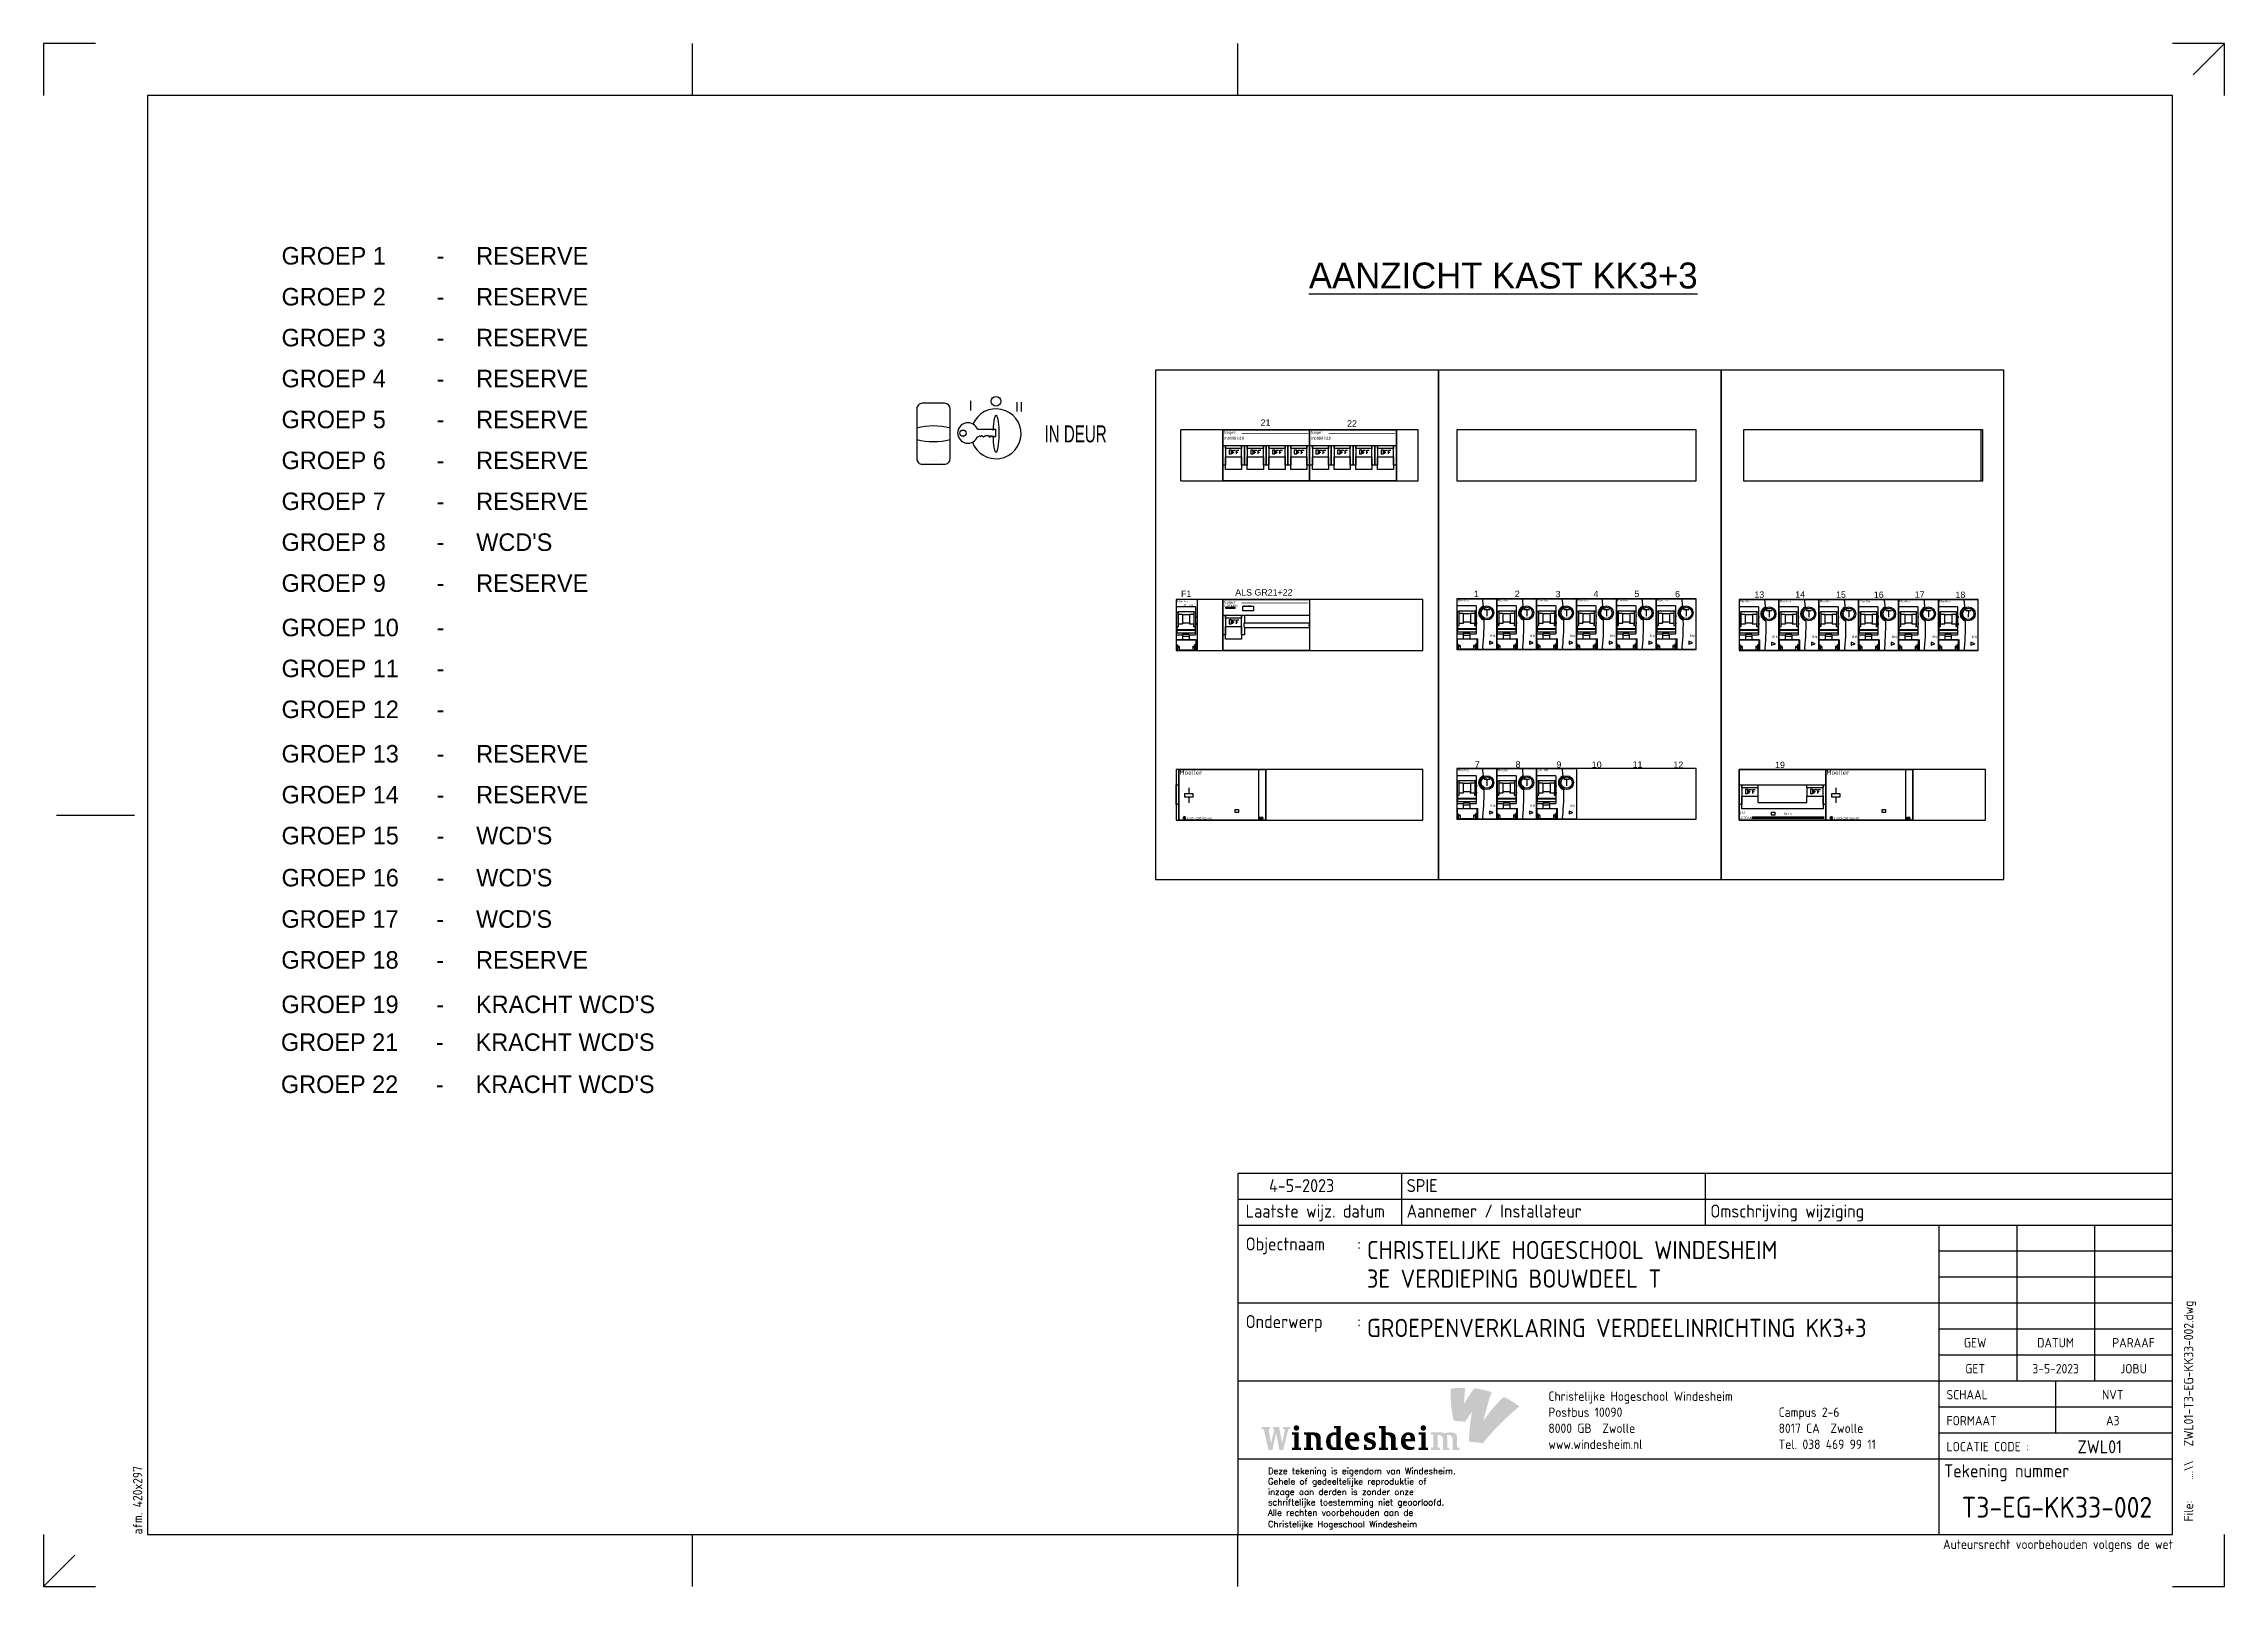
# Model space of a CAD drawing. Header units: millimetres. Extents: x 0 to 420, y 0 to 297.
import ezdxf
from ezdxf.enums import TextEntityAlignment as Align

# ---------------------------------------------------------------- set-up
doc = ezdxf.new("R2010")
doc.units = ezdxf.units.MM
doc.layers.get('0').update_dxf_attribs({"linetype": 'CONTINUOUS'})
for name, color, linetype in [('00att018', 1, 'CONTINUOUS'), ('00att025', 2, 'CONTINUOUS'), ('00att035', 3, 'CONTINUOUS'), ('00att050', 4, 'CONTINUOUS'), ('00kad018', 1, 'CONTINUOUS'), ('00kad025', 2, 'CONTINUOUS'), ('00kad070', 5, 'CONTINUOUS'), ('BL$2----_KADER', 7, 'CONTINUOUS'), ('BL$4----_STEMPEL', 7, 'CONTINUOUS'), ('EL6-----', 7, 'CONTINUOUS'), ('KAST AANZICHT', 1, 'CONTINUOUS'), ('Kast-aanzicht', 1, 'CONTINUOUS'), ('LAAG_1', 160, 'CONTINUOUS')]:
    doc.layers.add(name, color=color, linetype=linetype)
doc.styles.add('BERT', font='arial.ttf')
doc.styles.add('BURO-035', font='BUROFONT.shx', dxfattribs={"height": 3.5})
doc.styles.add('BURO-050', font='BUROFONT.shx', dxfattribs={"height": 5})
doc.styles.add('EDU', font='ROMANS.SHX', dxfattribs={"height": 2.5})
doc.styles.add('GREEN', font='txt')
doc.styles.add('ISO', font='isocp.shx')
doc.styles.add('NOOTER', font='arial.ttf')
doc.styles.add('STABICAD-012', font='ISOCP.SHX', dxfattribs={"height": 1.2})
doc.styles.get("Standard").update_dxf_attribs({"font": 'ISOCP'})

msp = doc.modelspace()

# ---------------------------------------------------------------- texts
at = {"layer": 'EL6-----', "color": 2, "style": 'BURO-035'}
for s, height, p in [('GROEP 1', 3.376, (45.83, 254.47)), ('RESERVE', 3.376, (83.32, 254.47)), ('-', 3.38, (75.67, 254.47)), ('GROEP 2', 3.376, (45.83, 246.59)), ('-', 3.38, (75.67, 246.59)), ('RESERVE', 3.376, (83.32, 246.59)), ('GROEP 3', 3.376, (45.83, 238.72)), ('-', 3.38, (75.67, 238.72)), ('RESERVE', 3.376, (83.32, 238.72)), ('GROEP 4', 3.376, (45.83, 230.84)), ('-', 3.38, (75.67, 230.84)), ('RESERVE', 3.376, (83.32, 230.84)), ('GROEP 5', 3.376, (45.83, 222.96)), ('-', 3.38, (75.67, 222.96)), ('RESERVE', 3.376, (83.32, 222.96)), ('GROEP 6', 3.376, (45.83, 215.09)), ('RESERVE', 3.376, (83.32, 215.09)), ('-', 3.38, (75.67, 215.09)), ('GROEP 7', 3.376, (45.83, 207.21)), ('RESERVE', 3.376, (83.32, 207.21)), ('-', 3.38, (75.67, 207.21)), ('GROEP 8', 3.376, (45.83, 199.34)), ("WCD'S", 3.376, (83.32, 199.34)), ('-', 3.38, (75.67, 199.34)), ('GROEP 9', 3.376, (45.83, 191.46)), ('RESERVE', 3.376, (83.32, 191.46)), ('-', 3.38, (75.67, 191.46)), ('GROEP 10', 3.376, (45.83, 182.91)), ('-', 3.38, (75.67, 182.91)), ('GROEP 11', 3.376, (45.83, 175.03)), ('-', 3.38, (75.67, 175.03)), ('GROEP 12', 3.376, (45.83, 167.16)), ('-', 3.38, (75.67, 167.16)), ('GROEP 13', 3.376, (45.83, 158.6)), ('-', 3.38, (75.67, 158.6)), ('RESERVE', 3.376, (83.32, 158.6)), ('GROEP 14', 3.376, (45.83, 150.73)), ('-', 3.38, (75.67, 150.73)), ('RESERVE', 3.376, (83.32, 150.73)), ('GROEP 15', 3.376, (45.83, 142.85)), ('-', 3.38, (75.67, 142.85)), ("WCD'S", 3.376, (83.32, 142.85)), ('GROEP 16', 3.376, (45.83, 134.75)), ('-', 3.38, (75.67, 134.75)), ("WCD'S", 3.376, (83.32, 134.75)), ('GROEP 17', 3.376, (45.79, 126.79)), ("WCD'S", 3.376, (83.28, 126.79)), ('-', 3.38, (75.62, 126.79)), ('GROEP 18', 3.376, (45.79, 118.92)), ('RESERVE', 3.376, (83.28, 118.92)), ('-', 3.38, (75.62, 118.92)), ('GROEP 19', 3.376, (45.79, 110.36)), ("KRACHT WCD'S", 3.3756, (83.28, 110.36)), ('-', 3.38, (75.62, 110.36)), ('GROEP 21', 3.376, (45.71, 103.08)), ("KRACHT WCD'S", 3.3756, (83.2, 103.08)), ('-', 3.38, (75.54, 103.08)), ('GROEP 22', 3.376, (45.71, 94.98)), ("KRACHT WCD'S", 3.3756, (83.2, 94.98)), ('-', 3.38, (75.54, 94.98))]:
    msp.add_text(s, height=height, dxfattribs=at).set_placement(p)
at = {"layer": 'KAST AANZICHT', "color": 1, "linetype": 'Continuous', "style": 'GREEN', "width": 0.66668}
msp.add_text('IN DEUR', height=3.267, dxfattribs=at).set_placement((192.77, 220.24))
at = {"layer": 'KAST AANZICHT', "style": 'NOOTER'}
for s, height, p in [('21', 1.219, (235.34, 224.05)), ('22', 1.219, (251.99, 223.89)), ('F1', 1.219, (220.05, 191.08)), ('ALS GR21+22', 1.2192, (235.02, 191.36)), ('1', 1.22, (275.95, 191.05)), ('2', 1.22, (283.82, 191.09)), ('3', 1.22, (291.67, 191.04)), ('4', 1.22, (298.96, 191.03)), ('5', 1.22, (306.83, 191.06)), ('6', 1.22, (314.68, 191.01)), ('13', 1.219, (330.43, 190.93)), ('14', 1.219, (338.3, 190.97)), ('15', 1.219, (346.15, 190.92)), ('16', 1.219, (353.44, 190.91)), ('17', 1.219, (361.31, 190.94)), ('18', 1.219, (369.16, 190.89)), ('7', 1.22, (276.11, 158.22)), ('8', 1.22, (283.97, 158.25)), ('9', 1.22, (291.83, 158.2)), ('10', 1.219, (299.12, 158.19)), ('11', 1.219, (306.98, 158.23)), ('12', 1.219, (314.84, 158.18)), ('19', 1.219, (334.42, 158.14))]:
    msp.add_text(s, height=height, dxfattribs=at).set_placement(p, align=Align.MIDDLE)
at = {"layer": 'KAST AANZICHT'}
for p in [(227.31, 221.87), (244.04, 221.87), (227.31, 189.2)]:
    msp.add_text('hager', height=0.578, dxfattribs=at).set_placement(p)
at = {"layer": 'KAST AANZICHT', "style": 'BERT'}
for s, height, p in [('mb699 b16', 0.544, (227.39, 220.78)), ('mb699 b16', 0.544, (244.12, 220.78)), ('CDA 440G     ', 0.3975, (227.31, 188.61)), ('40A/In 0,03A', 0.1686, (231.13, 188.78))]:
    msp.add_text(s, height=height, dxfattribs=at).set_placement(p)
at = {"layer": 'KAST AANZICHT', "attachment_point": 1, "style": 'STABICAD-012'}
for s, insert, char_height in [('Moeller', (218.31, 189.86), 0.436), ('F1  C6', (219.49, 189.1), 0.436), ('Moeller', (272.38, 190.04), 0.436), ('Moeller', (280.05, 190.04), 0.436), ('Moeller', (287.73, 190.04), 0.436), ('Moeller', (295.41, 190.04), 0.436), ('Moeller', (303.08, 190.04), 0.436), ('Moeller', (310.76, 190.04), 0.436), ('Moeller', (326.72, 189.86), 0.436), ('Moeller', (334.39, 189.86), 0.436), ('Moeller', (342.07, 189.86), 0.436), ('Moeller', (349.75, 189.86), 0.436), ('Moeller', (357.42, 189.86), 0.436), ('Moeller', (365.1, 189.86), 0.436), ('B16', (278.62, 183.19), 0.436), ('B16', (286.3, 183.19), 0.436), ('B16', (293.98, 183.19), 0.436), ('B16', (301.65, 183.19), 0.436), ('B16', (309.33, 183.19), 0.436), ('B16', (317.01, 183.19), 0.436), ('B16', (332.96, 183.01), 0.436), ('B16', (340.64, 183.01), 0.436), ('B16', (348.31, 183.01), 0.436), ('B16', (355.99, 183.01), 0.436), ('B16', (363.67, 183.01), 0.436), ('B16', (371.34, 183.01), 0.436), ('Moeller', (218.77, 157.12), 0.871), ('Moeller', (272.38, 157.37), 0.436), ('Moeller', (280.05, 157.37), 0.436), ('EATON', (287.73, 157.37), 0.436), ('Moeller', (343.37, 157.12), 0.871), ('z-SCH230/63-40', (220.15, 148.1), 0.4356), ('sc', (234.55, 147.93), 0.436), ('B16', (278.62, 150.52), 0.436), ('B16', (286.3, 150.52), 0.436), ('B16', (293.98, 150.52), 0.436), ('LEGRAND', (326.64, 148.17), 0.436), ('C32', (326.68, 149.12), 0.436), ('30mA', (335.15, 148.93), 0.436), ('z-SCH230/63-40', (344.75, 148.1), 0.4356), ('sc', (359.15, 147.93), 0.436)]:
    msp.add_mtext_dynamic_manual_height_columns(s, width=2.7575, gutter_width=13.61, heights=[0], dxfattribs=dict(at, insert=insert, char_height=char_height))
at = {"layer": 'Kast-aanzicht', "color": 4, "style": 'BURO-050'}
msp.add_text('%%UAANZICHT KAST KK3+3', height=5, dxfattribs=at).set_placement((243.68, 249.86))

# ---------------------------------------------------------------- blocks, each defined once
blk = doc.blocks.new('a3-windesheim-hor')
at = {"layer": '00kad018', "color": 1}
for p, q in [((0, 297), (0, 287)), ((10, 297), (0, 297)), ((125, 287), (125, 297)), ((230, 287), (230, 297)), ((420, 297), (410, 297)), ((420, 297), (414, 291)), ((420, 287), (420, 297)), ((2.5, 148.5), (17.5, 148.5)), ((0, 10), (0, 0)), ((125, 0), (125, 10)), ((230, 0), (230, 10)), ((420, 0), (420, 10)), ((0, 0), (6, 6)), ((0, 0), (10, 0)), ((410, 0), (420, 0))]:
    blk.add_line(p, q, dxfattribs=at)
at = {"layer": '00kad070', "color": 5}
for p, q in [((20, 287), (20, 10)), ((410, 287), (20, 287)), ((410, 10), (410, 287)), ((20, 10), (410, 10))]:
    blk.add_line(p, q, dxfattribs=at)
at = {"layer": '00att018', "color": 1, "style": 'ISO'}
blk.add_text('afm. 420x297', height=1.8, rotation=90, dxfattribs=at).set_placement((19, 10))
blk.add_text('Auteursrecht voorbehouden volgens de wet', height=1.8, dxfattribs=at).set_placement((410.08, 7.2), align=Align.RIGHT)
blk = doc.blocks.new('AI9-BLK4')
at = {"layer": 'LAAG_1'}
h = blk.add_hatch(color=40, dxfattribs=at)
edge = h.paths.add_edge_path()
edge.add_spline(control_points=[(7.13, 7.18), (4.76, 4.71), (2.6, 2.64), (-0.67, -2.09), (0, 0.48), (1.33, 5.88), (2.58, 8.98), (0.66, 9.66), (-2.22, 10.26), (-4.13, 10.42), (-5.47, 8.84), (-7.52, 5.49), (-8.07, 4.43), (-8, 6.89), (-7.74, 9.27), (-7.64, 10.61), (-9.57, 10.7), (-11, 10.61), (-13.21, 10.31), (-13.29, 6), (-13.05, 2.03), (-12.01, -2), (-10.76, -2.09), (-7.6, -2.36), (-7.6, -2.36), (-7.12, -1.66), (-6.13, -0.03), (-4.98, 1.41), (-5.44, -0.9), (-5.87, -4.06), (-6.06, -7.16), (-6.12, -8.14), (-6.15, -9.12), (-6.16, -10.06), (-4.67, -10.18), (-0.96, -10.58), (-0.72, -10.61), (-0.72, -10.61), (-0.71, -10.6), (-0.71, -10.6), (-0.7, -10.59), (-0.7, -10.58), (-0.69, -10.58), (0.69, -8.77), (2.26, -6.96), (3.63, -5.5), (4.7, -4.37), (5.74, -3.33), (6.72, -2.37), (9.27, 0.11), (11.5, 2.08), (13.21, 3.49), (11.03, 5.13), (9.48, 6.13), (7.13, 7.18)], knot_values=[0, 0, 0, 0, 1, 1, 1, 2, 2, 2, 3, 3, 3, 4, 4, 4, 5, 5, 5, 6, 6, 6, 7, 7, 7, 8, 8, 8, 9, 9, 9, 10, 10, 10, 11, 11, 11, 12, 12, 12, 13, 13, 13, 14, 14, 14, 15, 15, 15, 16, 16, 16, 17, 17, 17, 18, 18, 18, 18], degree=3, periodic=0)
h = blk.add_hatch(color=154, dxfattribs=at)
edge = h.paths.add_edge_path()
edge.add_spline(control_points=[(-0.71, -10.6), (-0.71, -10.6), (-0.71, -10.6), (-0.71, -10.6), (-0.74, -10.63), (-0.72, -10.62), (-0.71, -10.6)], knot_values=[0, 0, 0, 0, 1, 1, 1, 2, 2, 2, 2], degree=3, periodic=0)
h = blk.add_hatch(color=154, dxfattribs=at)
edge = h.paths.add_edge_path()
edge.add_spline(control_points=[(-0.71, -10.6), (-0.71, -10.6), (-0.7, -10.6), (-0.7, -10.6), (-0.67, -10.57), (-0.69, -10.59), (-0.71, -10.6)], knot_values=[0, 0, 0, 0, 1, 1, 1, 2, 2, 2, 2], degree=3, periodic=0)
blk = doc.blocks.new('AI9-BLK3')
at = {"layer": 'LAAG_1'}
h = blk.add_hatch(color=154, dxfattribs=at)
edge = h.paths.add_edge_path()
edge.add_spline(control_points=[(-27.78, 3.24), (-27.78, 3.24), (-29.75, -4.72), (-29.75, -4.72), (-29.75, -4.72), (-31.22, -4.72), (-31.22, -4.72), (-31.22, -4.72), (-32.46, 1.79), (-32.46, 1.79), (-32.46, 1.79), (-33.95, -4.72), (-33.95, -4.72), (-33.95, -4.72), (-35.41, -4.72), (-35.41, -4.72), (-35.41, -4.72), (-37.24, 3.24), (-37.24, 3.24), (-37.24, 3.24), (-38.03, 3.24), (-38.03, 3.24), (-38.03, 3.24), (-38.03, 4.16), (-38.03, 4.16), (-38.03, 4.16), (-34.81, 4.16), (-34.81, 4.16), (-34.81, 4.16), (-34.81, 3.24), (-34.81, 3.24), (-34.81, 3.24), (-35.38, 3.24), (-35.38, 3.24), (-35.38, 3.24), (-34.43, -2.11), (-34.43, -2.11), (-34.43, -2.11), (-33.18, 3.26), (-33.18, 3.26), (-33.18, 3.26), (-33.73, 3.26), (-33.73, 3.26), (-33.73, 3.26), (-33.73, 4.16), (-33.73, 4.16), (-33.73, 4.16), (-31.32, 4.16), (-31.32, 4.16), (-31.32, 4.16), (-30.15, -2.11), (-30.15, -2.11), (-30.15, -2.11), (-29.03, 3.24), (-29.03, 3.24), (-29.03, 3.24), (-29.84, 3.24), (-29.84, 3.24), (-29.84, 3.24), (-29.84, 4.16), (-29.84, 4.16), (-29.84, 4.16), (-27.18, 4.16), (-27.18, 4.16), (-27.18, 4.16), (-27.18, 3.24), (-27.18, 3.24), (-27.18, 3.24), (-27.78, 3.24), (-27.78, 3.24)], knot_values=[0, 0, 0, 0, 1, 1, 1, 2, 2, 2, 3, 3, 3, 4, 4, 4, 5, 5, 5, 6, 6, 6, 7, 7, 7, 8, 8, 8, 9, 9, 9, 10, 10, 10, 11, 11, 11, 12, 12, 12, 13, 13, 13, 14, 14, 14, 15, 15, 15, 16, 16, 16, 17, 17, 17, 18, 18, 18, 19, 19, 19, 20, 20, 20, 21, 21, 21, 22, 22, 22, 23, 23, 23, 23], degree=3, periodic=0)
h = blk.add_hatch(color=154, dxfattribs=at)
edge = h.paths.add_edge_path()
edge.add_spline(control_points=[(-26.42, -4.7), (-26.42, -4.7), (-26.42, -3.87), (-26.42, -3.87), (-26.42, -3.87), (-25.47, -3.87), (-25.47, -3.87), (-25.47, -3.87), (-25.47, 1.17), (-25.47, 1.17), (-25.47, 1.17), (-26.42, 1.17), (-26.42, 1.17), (-26.42, 1.17), (-26.42, 1.99), (-26.42, 1.99), (-26.42, 1.99), (-23.75, 1.99), (-23.75, 1.99), (-23.75, 1.99), (-23.75, -3.87), (-23.75, -3.87), (-23.75, -3.87), (-22.88, -3.87), (-22.88, -3.87), (-22.88, -3.87), (-22.88, -4.7), (-22.88, -4.7), (-22.88, -4.7), (-26.42, -4.7), (-26.42, -4.7)], knot_values=[0, 0, 0, 0, 1, 1, 1, 2, 2, 2, 3, 3, 3, 4, 4, 4, 5, 5, 5, 6, 6, 6, 7, 7, 7, 8, 8, 8, 9, 9, 9, 10, 10, 10, 10], degree=3, periodic=0)
edge = h.paths.add_edge_path()
edge.add_spline(control_points=[(-24.66, 2.67), (-25.25, 2.67), (-25.71, 3.15), (-25.71, 3.74), (-25.71, 4.33), (-25.25, 4.79), (-24.66, 4.79), (-24.07, 4.79), (-23.58, 4.33), (-23.58, 3.74), (-23.58, 3.15), (-24.07, 2.67), (-24.66, 2.67)], knot_values=[0, 0, 0, 0, 1, 1, 1, 2, 2, 2, 3, 3, 3, 4, 4, 4, 4], degree=3, periodic=0)
h = blk.add_hatch(color=154, dxfattribs=at)
edge = h.paths.add_edge_path()
edge.add_spline(control_points=[(-17.02, -4.7), (-17.02, -4.7), (-17.02, -0.94), (-17.02, -0.94), (-17.02, -0.3), (-17.19, 0.21), (-17.5, 0.52), (-17.87, 0.9), (-18.34, 1.07), (-18.89, 1.07), (-18.95, 1.07), (-19.03, 1.07), (-19.09, 1.06), (-19.09, 1.06), (-19.09, -3.87), (-19.09, -3.87), (-19.09, -3.87), (-18.24, -3.87), (-18.24, -3.87), (-18.24, -3.87), (-18.24, -4.7), (-18.24, -4.7), (-18.24, -4.7), (-21.72, -4.7), (-21.72, -4.7), (-21.72, -4.7), (-21.72, -3.87), (-21.72, -3.87), (-21.72, -3.87), (-20.8, -3.87), (-20.8, -3.87), (-20.8, -3.87), (-20.8, 1.17), (-20.8, 1.17), (-20.8, 1.17), (-21.72, 1.17), (-21.72, 1.17), (-21.72, 1.17), (-21.72, 1.99), (-21.72, 1.99), (-21.72, 1.99), (-19.44, 1.99), (-19.44, 1.99), (-19.15, 1.99), (-18.89, 2.03), (-18.56, 2.03), (-16.96, 2.03), (-16.32, 1.86), (-15.88, 1.41), (-15.46, 1), (-15.3, 0.57), (-15.3, -0.15), (-15.3, -0.15), (-15.3, -3.87), (-15.3, -3.87), (-15.3, -3.87), (-14.5, -3.87), (-14.5, -3.87), (-14.5, -3.87), (-14.5, -4.7), (-14.5, -4.7), (-14.5, -4.7), (-17.02, -4.7), (-17.02, -4.7)], knot_values=[0, 0, 0, 0, 1, 1, 1, 2, 2, 2, 3, 3, 3, 4, 4, 4, 5, 5, 5, 6, 6, 6, 7, 7, 7, 8, 8, 8, 9, 9, 9, 10, 10, 10, 11, 11, 11, 12, 12, 12, 13, 13, 13, 14, 14, 14, 15, 15, 15, 16, 16, 16, 17, 17, 17, 18, 18, 18, 19, 19, 19, 20, 20, 20, 21, 21, 21, 21], degree=3, periodic=0)
h = blk.add_hatch(color=154, dxfattribs=at)
edge = h.paths.add_edge_path(flags=16)
edge.add_spline(control_points=[(-6.76, -4.7), (-6.76, -4.7), (-6.76, -3.87), (-6.76, -3.87), (-6.76, -3.87), (-7.62, -3.87), (-7.62, -3.87), (-7.62, -3.87), (-7.62, 4.46), (-7.62, 4.46), (-7.62, 4.46), (-10.2, 4.46), (-10.2, 4.46), (-10.2, 4.46), (-10.2, 3.64), (-10.2, 3.64), (-10.2, 3.64), (-9.32, 3.64), (-9.32, 3.64), (-9.32, 3.64), (-9.32, 1.95), (-9.32, 1.95), (-9.59, 2), (-9.79, 2.04), (-10.19, 2.04), (-11.95, 2.04), (-13.23, 0.68), (-13.23, -1.45), (-13.23, -3.83), (-12.29, -4.77), (-10.28, -4.77), (-9.86, -4.77), (-9.32, -4.7), (-9.12, -4.7), (-9.12, -4.7), (-6.76, -4.7), (-6.76, -4.7)], knot_values=[0, 0, 0, 0, 1, 1, 1, 2, 2, 2, 3, 3, 3, 4, 4, 4, 5, 5, 5, 6, 6, 6, 7, 7, 7, 8, 8, 8, 9, 9, 9, 10, 10, 10, 11, 11, 11, 12, 12, 12, 12], degree=3, periodic=0)
edge = h.paths.add_edge_path()
edge.add_spline(control_points=[(-9.28, -3.73), (-9.49, -3.76), (-9.62, -3.78), (-9.79, -3.78), (-10.77, -3.78), (-11.52, -3.12), (-11.52, -1.21), (-11.52, 0.4), (-10.88, 1.06), (-10, 1.06), (-9.71, 1.06), (-9.48, 1.02), (-9.28, 0.97), (-9.28, 0.97), (-9.28, -3.73), (-9.28, -3.73)], knot_values=[0, 0, 0, 0, 1, 1, 1, 2, 2, 2, 3, 3, 3, 4, 4, 4, 5, 5, 5, 5], degree=3, periodic=0)
h = blk.add_hatch(color=154, dxfattribs=at)
edge = h.paths.add_edge_path(flags=16)
edge.add_spline(control_points=[(-0.43, -1.4), (-0.43, 1.03), (-1.16, 2.05), (-3.05, 2.05), (-4.8, 2.05), (-5.93, 0.7), (-5.93, -1.35), (-5.93, -3.59), (-4.75, -4.76), (-2.66, -4.76), (-1.92, -4.76), (-1.25, -4.65), (-0.71, -4.43), (-0.71, -4.43), (-0.71, -3.47), (-0.71, -3.47), (-1.15, -3.57), (-1.59, -3.59), (-2.01, -3.59), (-3.43, -3.59), (-4.18, -2.54), (-4.18, -1.4), (-4.18, -1.4), (-0.43, -1.4), (-0.43, -1.4)], knot_values=[0, 0, 0, 0, 1, 1, 1, 2, 2, 2, 3, 3, 3, 4, 4, 4, 5, 5, 5, 6, 6, 6, 7, 7, 7, 8, 8, 8, 8], degree=3, periodic=0)
edge = h.paths.add_edge_path()
edge.add_spline(control_points=[(-2.19, -0.48), (-2.19, -0.48), (-4.21, -0.48), (-4.21, -0.48), (-4.21, 0.48), (-3.76, 1.08), (-3.17, 1.08), (-2.58, 1.08), (-2.19, 0.63), (-2.19, -0.48)], knot_values=[0, 0, 0, 0, 1, 1, 1, 2, 2, 2, 3, 3, 3, 3], degree=3, periodic=0)
h = blk.add_hatch(color=154, dxfattribs=at)
edge = h.paths.add_edge_path()
edge.add_spline(control_points=[(3.18, -4.79), (2.42, -4.79), (1.53, -4.63), (1.31, -4.55), (1.31, -4.55), (1.31, -2.67), (1.31, -2.67), (1.31, -2.67), (2.34, -2.67), (2.34, -2.67), (2.34, -2.67), (2.34, -3.62), (2.34, -3.62), (2.58, -3.7), (2.94, -3.79), (3.32, -3.79), (4.14, -3.79), (4.53, -3.52), (4.53, -3.03), (4.53, -2.53), (4.09, -2.3), (3.53, -2.1), (3.53, -2.1), (2.71, -1.81), (2.71, -1.81), (1.84, -1.5), (1.32, -0.99), (1.32, 0.08), (1.32, 1.19), (2.31, 2.08), (3.93, 2.08), (4.57, 2.08), (5.29, 2), (5.66, 1.88), (5.66, 1.88), (5.66, 0.04), (5.66, 0.04), (5.66, 0.04), (4.69, 0.04), (4.69, 0.04), (4.69, 0.04), (4.69, 1), (4.69, 1), (4.43, 1.07), (4.17, 1.11), (3.89, 1.11), (3.16, 1.11), (2.8, 0.83), (2.8, 0.37), (2.8, -0.04), (3.05, -0.24), (3.64, -0.43), (3.64, -0.43), (4.44, -0.7), (4.44, -0.7), (5.37, -1.01), (6, -1.57), (6, -2.6), (6, -4), (4.84, -4.79), (3.18, -4.79)], knot_values=[0, 0, 0, 0, 1, 1, 1, 2, 2, 2, 3, 3, 3, 4, 4, 4, 5, 5, 5, 6, 6, 6, 7, 7, 7, 8, 8, 8, 9, 9, 9, 10, 10, 10, 11, 11, 11, 12, 12, 12, 13, 13, 13, 14, 14, 14, 15, 15, 15, 16, 16, 16, 17, 17, 17, 18, 18, 18, 19, 19, 19, 20, 20, 20, 20], degree=3, periodic=0)
h = blk.add_hatch(color=154, dxfattribs=at)
edge = h.paths.add_edge_path()
edge.add_spline(control_points=[(11.81, -4.7), (11.81, -4.7), (11.81, -1.02), (11.81, -1.02), (11.81, -0.32), (11.67, 0.19), (11.34, 0.52), (10.95, 0.91), (10.48, 1.07), (9.97, 1.07), (9.88, 1.07), (9.79, 1.06), (9.75, 1.06), (9.75, 1.06), (9.75, -3.87), (9.75, -3.87), (9.75, -3.87), (10.59, -3.87), (10.59, -3.87), (10.59, -3.87), (10.59, -4.7), (10.59, -4.7), (10.59, -4.7), (7.11, -4.7), (7.11, -4.7), (7.11, -4.7), (7.11, -3.87), (7.11, -3.87), (7.11, -3.87), (8.03, -3.87), (8.03, -3.87), (8.03, -3.87), (8.03, 3.64), (8.03, 3.64), (8.03, 3.64), (7.16, 3.64), (7.16, 3.64), (7.16, 3.64), (7.16, 4.46), (7.16, 4.46), (7.16, 4.46), (9.75, 4.46), (9.75, 4.46), (9.75, 4.46), (9.75, 1.99), (9.75, 1.99), (9.93, 2), (10.23, 2.03), (10.54, 2.03), (11.88, 2.03), (12.52, 1.84), (12.96, 1.4), (13.39, 0.97), (13.53, 0.51), (13.53, -0.15), (13.53, -0.15), (13.53, -3.87), (13.53, -3.87), (13.53, -3.87), (14.34, -3.87), (14.34, -3.87), (14.34, -3.87), (14.34, -4.7), (14.34, -4.7), (14.34, -4.7), (11.81, -4.7), (11.81, -4.7)], knot_values=[0, 0, 0, 0, 1, 1, 1, 2, 2, 2, 3, 3, 3, 4, 4, 4, 5, 5, 5, 6, 6, 6, 7, 7, 7, 8, 8, 8, 9, 9, 9, 10, 10, 10, 11, 11, 11, 12, 12, 12, 13, 13, 13, 14, 14, 14, 15, 15, 15, 16, 16, 16, 17, 17, 17, 18, 18, 18, 19, 19, 19, 20, 20, 20, 21, 21, 21, 22, 22, 22, 22], degree=3, periodic=0)
h = blk.add_hatch(color=154, dxfattribs=at)
edge = h.paths.add_edge_path(flags=16)
edge.add_spline(control_points=[(21.09, -1.4), (21.09, 1.03), (20.36, 2.05), (18.47, 2.05), (16.72, 2.05), (15.6, 0.7), (15.6, -1.35), (15.6, -3.59), (16.77, -4.76), (18.87, -4.76), (19.6, -4.76), (20.27, -4.65), (20.81, -4.43), (20.81, -4.43), (20.81, -3.47), (20.81, -3.47), (20.37, -3.57), (19.93, -3.59), (19.52, -3.59), (18.09, -3.59), (17.35, -2.54), (17.35, -1.4), (17.35, -1.4), (21.09, -1.4), (21.09, -1.4)], knot_values=[0, 0, 0, 0, 1, 1, 1, 2, 2, 2, 3, 3, 3, 4, 4, 4, 5, 5, 5, 6, 6, 6, 7, 7, 7, 8, 8, 8, 8], degree=3, periodic=0)
edge = h.paths.add_edge_path()
edge.add_spline(control_points=[(19.33, -0.48), (19.33, -0.48), (17.31, -0.48), (17.31, -0.48), (17.31, 0.48), (17.76, 1.08), (18.35, 1.08), (18.94, 1.08), (19.33, 0.63), (19.33, -0.48)], knot_values=[0, 0, 0, 0, 1, 1, 1, 2, 2, 2, 3, 3, 3, 3], degree=3, periodic=0)
h = blk.add_hatch(color=154, dxfattribs=at)
edge = h.paths.add_edge_path()
edge.add_spline(control_points=[(22.47, -4.7), (22.47, -4.7), (22.47, -3.87), (22.47, -3.87), (22.47, -3.87), (23.42, -3.87), (23.42, -3.87), (23.42, -3.87), (23.42, 1.17), (23.42, 1.17), (23.42, 1.17), (22.47, 1.17), (22.47, 1.17), (22.47, 1.17), (22.47, 1.99), (22.47, 1.99), (22.47, 1.99), (25.13, 1.99), (25.13, 1.99), (25.13, 1.99), (25.13, -3.87), (25.13, -3.87), (25.13, -3.87), (26, -3.87), (26, -3.87), (26, -3.87), (26, -4.7), (26, -4.7), (26, -4.7), (22.47, -4.7), (22.47, -4.7)], knot_values=[0, 0, 0, 0, 1, 1, 1, 2, 2, 2, 3, 3, 3, 4, 4, 4, 5, 5, 5, 6, 6, 6, 7, 7, 7, 8, 8, 8, 9, 9, 9, 10, 10, 10, 10], degree=3, periodic=0)
edge = h.paths.add_edge_path()
edge.add_spline(control_points=[(24.23, 2.67), (23.64, 2.67), (23.18, 3.15), (23.18, 3.74), (23.18, 4.33), (23.64, 4.79), (24.23, 4.79), (24.82, 4.79), (25.31, 4.33), (25.31, 3.74), (25.31, 3.15), (24.82, 2.67), (24.23, 2.67)], knot_values=[0, 0, 0, 0, 1, 1, 1, 2, 2, 2, 3, 3, 3, 4, 4, 4, 4], degree=3, periodic=0)
h = blk.add_hatch(color=154, dxfattribs=at)
edge = h.paths.add_edge_path()
edge.add_spline(control_points=[(35.52, -4.7), (35.52, -4.7), (35.52, -0.89), (35.52, -0.89), (35.52, -0.3), (35.34, 0.21), (35.04, 0.52), (34.66, 0.9), (34.24, 1.07), (33.55, 1.07), (33.41, 1.07), (33.28, 1.05), (33.17, 1.03), (33.4, 0.83), (33.52, 0.35), (33.52, -0.07), (33.52, -0.07), (33.52, -3.87), (33.52, -3.87), (33.52, -3.87), (34.3, -3.87), (34.3, -3.87), (34.3, -3.87), (34.3, -4.7), (34.3, -4.7), (34.3, -4.7), (31.82, -4.7), (31.82, -4.7), (31.82, -4.7), (31.82, -0.89), (31.82, -0.89), (31.82, -0.18), (31.64, 0.24), (31.34, 0.53), (30.95, 0.92), (30.5, 1.07), (30.01, 1.07), (29.96, 1.07), (29.9, 1.06), (29.8, 1.06), (29.8, 1.06), (29.8, -3.87), (29.8, -3.87), (29.8, -3.87), (30.64, -3.87), (30.64, -3.87), (30.64, -3.87), (30.64, -4.7), (30.64, -4.7), (30.64, -4.7), (27.17, -4.7), (27.17, -4.7), (27.17, -4.7), (27.17, -3.87), (27.17, -3.87), (27.17, -3.87), (28.09, -3.87), (28.09, -3.87), (28.09, -3.87), (28.09, 1.17), (28.09, 1.17), (28.09, 1.17), (27.17, 1.17), (27.17, 1.17), (27.17, 1.17), (27.17, 1.99), (27.17, 1.99), (27.17, 1.99), (29.58, 1.99), (29.58, 1.99), (29.86, 1.99), (30.2, 2.03), (30.42, 2.03), (31.35, 2.03), (31.94, 1.93), (32.49, 1.67), (32.96, 1.86), (33.67, 2.01), (34.45, 2.01), (35.63, 2.01), (36.25, 1.82), (36.67, 1.4), (37.08, 0.99), (37.23, 0.53), (37.23, -0.08), (37.23, -0.08), (37.23, -3.87), (37.23, -3.87), (37.23, -3.87), (38.03, -3.87), (38.03, -3.87), (38.03, -3.87), (38.03, -4.7), (38.03, -4.7), (38.03, -4.7), (35.52, -4.7), (35.52, -4.7)], knot_values=[0, 0, 0, 0, 1, 1, 1, 2, 2, 2, 3, 3, 3, 4, 4, 4, 5, 5, 5, 6, 6, 6, 7, 7, 7, 8, 8, 8, 9, 9, 9, 10, 10, 10, 11, 11, 11, 12, 12, 12, 13, 13, 13, 14, 14, 14, 15, 15, 15, 16, 16, 16, 17, 17, 17, 18, 18, 18, 19, 19, 19, 20, 20, 20, 21, 21, 21, 22, 22, 22, 23, 23, 23, 24, 24, 24, 25, 25, 25, 26, 26, 26, 27, 27, 27, 28, 28, 28, 29, 29, 29, 30, 30, 30, 31, 31, 31, 32, 32, 32, 32], degree=3, periodic=0)
blk = doc.blocks.new('CHW_ONDERHOEK')
at = {"layer": '00kad025', "color": 2}
for p, q in [((-190, 79.5), (-190, 69.5)), ((-10, 79.5), (-190, 79.5)), ((-158.5, 79.5), (-158.5, 69.5)), ((-100, 79.5), (-100, 69.5)), ((-10, 74.5), (-190, 74.5)), ((-40, 69.5), (-40, 39.5)), ((-25, 69.5), (-25, 39.5)), ((-10, 64.5), (-55, 64.5)), ((-10, 59.5), (-55, 59.5)), ((-10, 54.5), (-55, 54.5)), ((-10, 49.5), (-55, 49.5)), ((-32.5, 39.5), (-32.5, 34.5)), ((-32.5, 34.5), (-32.5, 29.5))]:
    blk.add_line(p, q, dxfattribs=at)
at = {"layer": '00kad070', "color": 5}
for p, q in [((-10, 69.5), (-190, 69.5)), ((-190, 69.5), (-190, 10)), ((-55, 69.5), (-55, 10)), ((-55, 54.5), (-190, 54.5)), ((-10, 44.5), (-55, 44.5)), ((-10, 39.5), (-190, 39.5)), ((-10, 34.5), (-55, 34.5)), ((-10, 29.5), (-55, 29.5)), ((-55, 24.5), (-190, 24.5)), ((-10, 24.5), (-55, 24.5))]:
    blk.add_line(p, q, dxfattribs=at)
at = {"color": 7, "xscale": 0.5, "yscale": 0.5, "zscale": 0.5}
for name, p in [('AI9-BLK4', (-142.4, 32.89)), ('AI9-BLK3', (-166.39, 28.63))]:
    blk.add_blockref(name, p, dxfattribs=at)
at = {"color": 1, "style": 'ISO'}
for s, p in [('Christelijke Hogeschool Windesheim', (-130.19, 35.71)), ('Postbus 10090', (-130.19, 32.63)), ('Campus 2-6', (-85.85, 32.63)), ('8000 GB  Zwolle', (-130.19, 29.54)), ('8017 CA  Zwolle', (-85.85, 29.54)), ('www.windesheim.nl', (-130.19, 26.45)), ('Tel. 038 469 99 11', (-85.85, 26.45))]:
    blk.add_text(s, height=1.8, dxfattribs=at).set_placement(p)
at = {"layer": '00att018', "color": 1, "style": 'ISO'}
for s, p in [('GEW', (-48, 46)), ('DATUM', (-32.5, 46)), ('PARAAF', (-17.5, 46)), ('GET', (-48, 41))]:
    blk.add_text(s, height=1.8, dxfattribs=at).set_placement(p, align=Align.CENTER)
for s, p in [('SCHAAL', (-53.5, 36)), ('FORMAAT', (-53.5, 31))]:
    blk.add_text(s, height=1.8, dxfattribs=at).set_placement(p)
at = {"layer": '00att018', "color": 1, "linetype": 'Continuous', "style": 'EDU'}
for s, p in [('Deze tekening is eigendom van Windesheim.', (-184.2, 21.6)), ('Gehele of gedeeltelijke reproduktie of', (-184.2, 19.6)), ('inzage aan derden is zonder onze', (-184.2, 17.6)), ('schriftelijke toestemming niet geoorloofd.', (-184.2, 15.6)), ('Alle rechten voorbehouden aan de', (-184.2, 13.6)), ('Christelijke Hogeschool Windesheim', (-184.2, 11.38))]:
    blk.add_text(s, height=1.2, dxfattribs=at).set_placement(p)
at = {"layer": '00att018', "color": 1, "style": 'ISO', "width": 0.9}
blk.add_text('....\\\\', height=1.8, rotation=90, dxfattribs=at).set_placement((-6, 20.5))
at = {"layer": '00att018', "color": 1, "style": 'ISO'}
blk.add_text('File:', height=1.8, rotation=90, dxfattribs=at).set_placement((-6, 12.5))
for tag, p in [('WZ_CODED', (-48, 66.07)), ('WZ_DATUMD', (-32.5, 66.07)), ('WZ_WZGOEDD', (-17.5, 66.07)), ('WZ_CODEC', (-48, 61.07)), ('WZ_DATUMC', (-32.5, 61.07)), ('WZ_WZGOEDC', (-17.5, 61.07)), ('WZ_CODEB', (-48, 56.07)), ('WZ_DATUMB', (-32.5, 56.07)), ('WZ_WZGOEDB', (-17.5, 56.07)), ('WZ_CODEA', (-48, 51.07)), ('WZ_DATUMA', (-32.5, 51.07)), ('WZ_WZGOEDA', (-17.5, 51.07)), ('TKDATCREAT', (-32.5, 41)), ('TKINIT', (-17.5, 41)), ('TKSCHAAL', (-21.5, 36)), ('TKFORMAAT', (-21.5, 31))]:
    blk.add_attdef(tag, text='', height=1.8, dxfattribs=at).set_placement(p, align=Align.CENTER)
blk.add_attdef('DWGNAME', (-6, 26.93), '', height=1.8, rotation=90, dxfattribs=at)
at = {"layer": '00att025', "color": 2, "style": 'ISO'}
for s, p in [('Objectnaam', (-188.5, 64.67)), ('Onderwerp', (-188.5, 49.72)), ('Tekening nummer', (-54, 21))]:
    blk.add_text(s, height=2.5, dxfattribs=at).set_placement(p)
at = {"layer": '00att025', "style": 'ISO'}
for p in [(-167.02, 64.67), (-167.02, 49.78)]:
    blk.add_text(':', height=2.5, dxfattribs=at).set_placement(p)
at = {"layer": '00att025', "color": 1, "style": 'ISO'}
blk.add_text('LOCATIE CODE :', height=1.8, dxfattribs=at).set_placement((-53.5, 26))
at = {"layer": '00att025', "color": 2, "style": 'ISO'}
for tag, p in [('WZ_DATUM', (-184, 75.9)), ('WZ_AANNEMER_INSTALATEUR', (-157.5, 75.9)), ('WZ_OMSCHR', (-99, 75.9))]:
    blk.add_attdef(tag, p, '', height=2.5, dxfattribs=at)
at = {"layer": '00att025', "color": 3, "style": 'ISO'}
blk.add_attdef('TKVRIJ2', text='', height=2.5, dxfattribs=at).set_placement((-24, 25.62), align=Align.CENTER)
at = {"layer": '00att035', "color": 3, "style": 'ISO'}
for s, p in [('Laatste wijz. datum', (-188.5, 71)), ('Aannemer / Installateur', (-157.5, 71)), ('Omschrijving wijziging', (-99, 71))]:
    blk.add_text(s, height=2.5, dxfattribs=at).set_placement(p)
for tag, p in [('PROMSCHR', (-165.14, 63)), ('TK1OMSCHR', (-165.14, 57.5)), ('TK2OMSCHR', (-165.14, 48)), ('TKVRIJ1', (-165.14, 42.5))]:
    blk.add_attdef(tag, p, '', height=3.5, dxfattribs=at)
at = {"layer": '00att050', "color": 4, "style": 'ISO'}
blk.add_attdef('TKFASE', text='', height=5, dxfattribs=at).set_placement((-14.5, 82), align=Align.RIGHT)
blk.add_attdef('TKTEKNR', text='', height=5, dxfattribs=at).set_placement((-32.25, 13.23), align=Align.CENTER)

# ---------------------------------------------------------------- linework, layer by layer
at = {"layer": 'KAST AANZICHT'}
for p, q in [((178.48, 228.21), (178.48, 226.4)), ((187.45, 227.98), (187.45, 226.17)), ((188.3, 227.98), (188.3, 226.17)), ((179.85, 221.39), (180.12, 221.39)), ((180.12, 221.39), (180.31, 221.57)), ((180.31, 221.57), (180.45, 221.3)), ((180.45, 221.3), (180.7, 221.54)), ((180.7, 221.54), (181, 221.31)), ((181, 221.31), (181.37, 221.54)), ((181.37, 221.54), (181.96, 221.54)), ((181.96, 221.54), (182.23, 221.19)), ((182.23, 221.19), (182.4, 221.55)), ((182.4, 221.55), (182.64, 221.39)), ((227.09, 219.62), (243.82, 219.62)), ((243.82, 219.62), (260.54, 219.62)), ((218.12, 189.96), (218.12, 180.16)), ((222.14, 189.96), (222.14, 180.16)), ((272.19, 190.14), (279.87, 190.14)), ((272.19, 190.14), (272.19, 180.34)), ((279.87, 190.14), (272.19, 190.14)), ((277.02, 190.14), (277.02, 190.14)), ((277.02, 190.14), (277.04, 190.14)), ((277.04, 190.14), (277.06, 190.12)), ((277.06, 190.12), (277.08, 190.08)), ((277.08, 190.08), (277.1, 190.04)), ((277.1, 190.04), (277.11, 189.99)), ((277.11, 189.99), (277.12, 189.92)), ((277.12, 189.92), (277.13, 189.86)), ((277.13, 189.86), (277.14, 189.79)), ((277.14, 189.79), (277.14, 189.73)), ((277.14, 189.73), (277.14, 189.71)), ((277.14, 189.71), (277.23, 188.73)), ((279.87, 180.34), (279.87, 190.14)), ((279.87, 190.14), (287.54, 190.14)), ((279.87, 190.14), (279.87, 180.34)), ((287.54, 190.14), (279.87, 190.14)), ((284.69, 190.14), (284.69, 190.14)), ((284.69, 190.14), (284.72, 190.14)), ((284.72, 190.14), (284.74, 190.12)), ((284.74, 190.12), (284.76, 190.08)), ((284.76, 190.08), (284.77, 190.04)), ((284.77, 190.04), (284.79, 189.99)), ((284.79, 189.99), (284.8, 189.92)), ((284.8, 189.92), (284.81, 189.86)), ((284.81, 189.86), (284.81, 189.79)), ((284.81, 189.79), (284.81, 189.73)), ((284.81, 189.73), (284.81, 189.71)), ((284.81, 189.71), (284.9, 188.73)), ((287.54, 180.34), (287.54, 190.14)), ((287.54, 190.14), (295.22, 190.14)), ((287.54, 190.14), (287.54, 180.34)), ((295.22, 190.14), (287.54, 190.14)), ((292.37, 190.14), (292.37, 190.14)), ((292.37, 190.14), (292.39, 190.14)), ((292.39, 190.14), (292.41, 190.12)), ((292.41, 190.12), (292.43, 190.08)), ((292.43, 190.08), (292.45, 190.04)), ((292.45, 190.04), (292.46, 189.99)), ((292.46, 189.99), (292.48, 189.92)), ((292.48, 189.92), (292.48, 189.86)), ((292.48, 189.86), (292.49, 189.79)), ((292.49, 189.79), (292.49, 189.73)), ((292.49, 189.73), (292.49, 189.71)), ((292.49, 189.71), (292.58, 188.73)), ((295.22, 180.34), (295.22, 190.14)), ((295.22, 190.14), (302.9, 190.14)), ((295.22, 190.14), (295.22, 180.34)), ((302.9, 190.14), (295.22, 190.14)), ((300.05, 190.14), (300.05, 190.14)), ((300.05, 190.14), (300.07, 190.14)), ((300.07, 190.14), (300.09, 190.12)), ((300.09, 190.12), (300.11, 190.08)), ((300.11, 190.08), (300.13, 190.04)), ((300.13, 190.04), (300.14, 189.99)), ((300.14, 189.99), (300.15, 189.92)), ((300.15, 189.92), (300.16, 189.86)), ((300.16, 189.86), (300.17, 189.79)), ((300.17, 189.79), (300.17, 189.73)), ((300.17, 189.73), (300.17, 189.71)), ((300.17, 189.71), (300.26, 188.73)), ((302.9, 180.34), (302.9, 190.14)), ((302.9, 190.14), (310.57, 190.14)), ((302.9, 190.14), (302.9, 180.34)), ((310.57, 190.14), (302.9, 190.14)), ((307.72, 190.14), (307.72, 190.14)), ((307.72, 190.14), (307.75, 190.14)), ((307.75, 190.14), (307.77, 190.12)), ((307.77, 190.12), (307.79, 190.08)), ((307.79, 190.08), (307.8, 190.04)), ((307.8, 190.04), (307.82, 189.99)), ((307.82, 189.99), (307.83, 189.92)), ((307.83, 189.92), (307.84, 189.86)), ((307.84, 189.86), (307.84, 189.79)), ((307.84, 189.79), (307.84, 189.73)), ((307.84, 189.73), (307.84, 189.71)), ((307.84, 189.71), (307.93, 188.73)), ((310.57, 180.34), (310.57, 190.14)), ((310.57, 190.14), (318.25, 190.14)), ((310.57, 190.14), (310.57, 180.34)), ((318.25, 190.14), (310.57, 190.14)), ((315.4, 190.14), (315.4, 190.14)), ((315.4, 190.14), (315.42, 190.14)), ((315.42, 190.14), (315.44, 190.12)), ((315.44, 190.12), (315.46, 190.08)), ((315.46, 190.08), (315.48, 190.04)), ((315.48, 190.04), (315.49, 189.99)), ((315.49, 189.99), (315.51, 189.92)), ((315.51, 189.92), (315.51, 189.86)), ((315.51, 189.86), (315.52, 189.79)), ((315.52, 189.79), (315.52, 189.73)), ((315.52, 189.73), (315.52, 189.71)), ((315.52, 189.71), (315.61, 188.73)), ((318.25, 180.34), (318.25, 190.14)), ((326.53, 189.96), (334.2, 189.96)), ((326.53, 189.96), (326.53, 180.16)), ((334.2, 189.96), (326.53, 189.96)), ((331.36, 189.96), (331.36, 189.96)), ((331.36, 189.96), (331.38, 189.95)), ((331.38, 189.95), (331.4, 189.93)), ((331.4, 189.93), (331.42, 189.9)), ((331.42, 189.9), (331.43, 189.86)), ((331.43, 189.86), (331.45, 189.81)), ((331.45, 189.81), (331.46, 189.74)), ((331.46, 189.74), (331.47, 189.68)), ((331.47, 189.68), (331.47, 189.6)), ((331.47, 189.6), (331.48, 189.55)), ((331.48, 189.55), (331.48, 189.53)), ((331.48, 189.53), (331.57, 188.55)), ((334.2, 180.16), (334.2, 189.96)), ((334.2, 189.96), (341.88, 189.96)), ((334.2, 189.96), (334.2, 180.16)), ((341.88, 189.96), (334.2, 189.96)), ((339.03, 189.96), (339.03, 189.96)), ((339.03, 189.96), (339.05, 189.95)), ((339.05, 189.95), (339.08, 189.93)), ((339.08, 189.93), (339.09, 189.9)), ((339.09, 189.9), (339.11, 189.86)), ((339.11, 189.86), (339.13, 189.81)), ((339.13, 189.81), (339.14, 189.74)), ((339.14, 189.74), (339.15, 189.68)), ((339.15, 189.68), (339.15, 189.6)), ((339.15, 189.6), (339.15, 189.55)), ((339.15, 189.55), (339.15, 189.53)), ((339.15, 189.53), (339.24, 188.55)), ((341.88, 180.16), (341.88, 189.96)), ((341.88, 189.96), (349.56, 189.96)), ((341.88, 189.96), (341.88, 180.16)), ((349.56, 189.96), (341.88, 189.96)), ((346.71, 189.96), (346.71, 189.96)), ((346.71, 189.96), (346.73, 189.95)), ((346.73, 189.95), (346.75, 189.93)), ((346.75, 189.93), (346.77, 189.9)), ((346.77, 189.9), (346.79, 189.86)), ((346.79, 189.86), (346.8, 189.81)), ((346.8, 189.81), (346.81, 189.74)), ((346.81, 189.74), (346.82, 189.68)), ((346.82, 189.68), (346.83, 189.6)), ((346.83, 189.6), (346.83, 189.55)), ((346.83, 189.55), (346.83, 189.53)), ((346.83, 189.53), (346.92, 188.55)), ((349.56, 180.16), (349.56, 189.96)), ((349.56, 189.96), (357.23, 189.96)), ((349.56, 189.96), (349.56, 180.16)), ((357.23, 189.96), (349.56, 189.96)), ((354.39, 189.96), (354.39, 189.96)), ((354.39, 189.96), (354.41, 189.95)), ((354.41, 189.95), (354.43, 189.93)), ((354.43, 189.93), (354.45, 189.9)), ((354.45, 189.9), (354.46, 189.86)), ((354.46, 189.86), (354.48, 189.81)), ((354.48, 189.81), (354.49, 189.74)), ((354.49, 189.74), (354.5, 189.68)), ((354.5, 189.68), (354.5, 189.6)), ((354.5, 189.6), (354.51, 189.55)), ((354.51, 189.55), (354.51, 189.53)), ((354.51, 189.53), (354.6, 188.55)), ((357.23, 180.16), (357.23, 189.96)), ((357.23, 189.96), (364.91, 189.96)), ((357.23, 189.96), (357.23, 180.16)), ((364.91, 189.96), (357.23, 189.96)), ((362.06, 189.96), (362.06, 189.96)), ((362.06, 189.96), (362.08, 189.95)), ((362.08, 189.95), (362.11, 189.93)), ((362.11, 189.93), (362.12, 189.9)), ((362.12, 189.9), (362.14, 189.86)), ((362.14, 189.86), (362.16, 189.81)), ((362.16, 189.81), (362.17, 189.74)), ((362.17, 189.74), (362.18, 189.68)), ((362.18, 189.68), (362.18, 189.6)), ((362.18, 189.6), (362.18, 189.55)), ((362.18, 189.55), (362.18, 189.53)), ((362.18, 189.53), (362.27, 188.55)), ((364.91, 180.16), (364.91, 189.96)), ((364.91, 189.96), (372.59, 189.96)), ((364.91, 189.96), (364.91, 180.16)), ((372.59, 189.96), (364.91, 189.96)), ((369.74, 189.96), (369.74, 189.96)), ((369.74, 189.96), (369.76, 189.95)), ((369.76, 189.95), (369.78, 189.93)), ((369.78, 189.93), (369.8, 189.9)), ((369.8, 189.9), (369.82, 189.86)), ((369.82, 189.86), (369.83, 189.81)), ((369.83, 189.81), (369.84, 189.74)), ((369.84, 189.74), (369.85, 189.68)), ((369.85, 189.68), (369.86, 189.6)), ((369.86, 189.6), (369.86, 189.55)), ((369.86, 189.55), (369.86, 189.53)), ((369.86, 189.53), (369.95, 188.55)), ((372.59, 180.16), (372.59, 189.96)), ((221.84, 188.56), (218.12, 188.56)), ((218.18, 187.57), (218.18, 184.29)), ((218.18, 187.57), (218.49, 187.57)), ((218.49, 187.65), (221.54, 187.65)), ((218.49, 187.65), (218.49, 184.8)), ((218.49, 187.17), (219.32, 187.17)), ((218.54, 185.28), (219.36, 185.28)), ((218.54, 184.8), (218.54, 185.28)), ((219.32, 187.17), (219.32, 185.28)), ((219.32, 187.12), (220.71, 187.12)), ((220.67, 185.43), (219.36, 185.43)), ((219.36, 185.28), (219.36, 185.43)), ((220.67, 185.43), (220.67, 185.28)), ((220.67, 185.28), (221.48, 185.28)), ((220.71, 187.17), (220.71, 185.28)), ((220.71, 187.17), (221.54, 187.17)), ((221.48, 185.28), (221.48, 184.8)), ((221.54, 187.65), (221.54, 184.8)), ((221.84, 187.57), (221.54, 187.57)), ((221.84, 188.56), (221.84, 183.21)), ((221.84, 186.73), (221.97, 186.73)), ((221.97, 186.48), (221.84, 186.48)), ((221.84, 185.4), (221.97, 185.39)), ((221.97, 185.12), (221.84, 185.12)), ((221.97, 186.48), (221.97, 186.73)), ((221.97, 185.12), (221.97, 185.39)), ((227.09, 186.95), (243.82, 186.95)), ((231.27, 185.52), (243.82, 185.52)), ((243.82, 185.52), (243.82, 184.6)), ((275.91, 188.74), (272.19, 188.74)), ((272.25, 187.75), (272.25, 184.48)), ((272.25, 187.75), (272.56, 187.75)), ((272.29, 184.98), (272.29, 183.69)), ((272.29, 184.98), (272.61, 184.98)), ((272.56, 187.83), (275.61, 187.83)), ((272.56, 187.83), (272.56, 184.98)), ((272.56, 187.35), (273.39, 187.35)), ((272.61, 185.46), (273.43, 185.46)), ((272.61, 184.98), (272.61, 185.46)), ((273.39, 187.35), (273.39, 185.46)), ((273.39, 187.3), (274.78, 187.3)), ((274.74, 185.61), (273.43, 185.61)), ((273.43, 185.46), (273.43, 185.61)), ((274.74, 185.61), (274.74, 185.46)), ((274.74, 185.46), (275.55, 185.46)), ((274.78, 187.35), (274.78, 185.46)), ((274.78, 187.35), (275.61, 187.35)), ((275.55, 185.46), (275.55, 184.98)), ((275.55, 184.98), (275.88, 184.98)), ((275.61, 187.83), (275.61, 184.98)), ((275.91, 187.75), (275.61, 187.75)), ((275.88, 184.98), (275.88, 183.69)), ((275.91, 188.74), (275.91, 183.39)), ((275.91, 186.92), (276.04, 186.91)), ((276.04, 186.66), (275.91, 186.66)), ((275.91, 185.58), (276.04, 185.57)), ((276.04, 185.3), (275.91, 185.3)), ((276.04, 186.66), (276.04, 186.91)), ((276.04, 185.3), (276.04, 185.57)), ((276.44, 187.48), (276.46, 187.64)), ((276.44, 187.32), (276.44, 187.48)), ((276.45, 187.16), (276.44, 187.32)), ((276.49, 187), (276.45, 187.16)), ((276.46, 187.64), (276.49, 187.81)), ((276.49, 187.81), (276.54, 187.96)), ((276.54, 186.85), (276.49, 187)), ((276.54, 187.96), (276.61, 188.11)), ((276.6, 186.71), (276.54, 186.85)), ((276.68, 186.57), (276.6, 186.71)), ((276.61, 188.11), (276.7, 188.25)), ((276.77, 186.45), (276.68, 186.57)), ((276.7, 188.25), (276.8, 188.38)), ((276.87, 186.33), (276.77, 186.45)), ((276.8, 188.38), (276.9, 188.5)), ((276.98, 186.23), (276.87, 186.33)), ((276.9, 188.5), (277.02, 188.6)), ((277.1, 186.14), (276.98, 186.23)), ((277.02, 188.6), (277.14, 188.68)), ((277.23, 186.06), (277.1, 186.14)), ((277.14, 188.68), (277.23, 188.73)), ((277.35, 186), (277.23, 186.06)), ((277.35, 186), (277.36, 185.24)), ((277.36, 185.24), (277.35, 184.5)), ((283.59, 188.74), (279.87, 188.74)), ((279.93, 187.75), (279.93, 184.48)), ((279.93, 187.75), (280.24, 187.75)), ((279.96, 184.98), (279.96, 183.69)), ((279.96, 184.98), (280.29, 184.98)), ((280.24, 187.83), (283.28, 187.83)), ((280.24, 187.83), (280.24, 184.98)), ((280.24, 187.35), (281.06, 187.35)), ((280.29, 185.46), (281.11, 185.46)), ((280.29, 184.98), (280.29, 185.46)), ((281.06, 187.35), (281.06, 185.46)), ((281.06, 187.3), (282.46, 187.3)), ((282.41, 185.61), (281.11, 185.61)), ((281.11, 185.46), (281.11, 185.61)), ((282.41, 185.61), (282.41, 185.46)), ((282.41, 185.46), (283.23, 185.46)), ((282.46, 187.35), (282.46, 185.46)), ((282.46, 187.35), (283.28, 187.35)), ((283.23, 185.46), (283.23, 184.98)), ((283.23, 184.98), (283.56, 184.98)), ((283.28, 187.83), (283.28, 184.98)), ((283.59, 187.75), (283.28, 187.75)), ((283.56, 184.98), (283.56, 183.69)), ((283.59, 188.74), (283.59, 183.39)), ((283.59, 186.92), (283.72, 186.91)), ((283.72, 186.66), (283.59, 186.66)), ((283.59, 185.58), (283.72, 185.57)), ((283.72, 185.3), (283.59, 185.3)), ((283.72, 186.66), (283.72, 186.91)), ((283.72, 185.3), (283.72, 185.57)), ((284.11, 187.48), (284.13, 187.64)), ((284.11, 187.32), (284.11, 187.48)), ((284.13, 187.16), (284.11, 187.32)), ((284.13, 187.64), (284.17, 187.81)), ((284.17, 187), (284.13, 187.16)), ((284.17, 187.81), (284.22, 187.96)), ((284.21, 186.85), (284.17, 187)), ((284.28, 186.71), (284.21, 186.85)), ((284.22, 187.96), (284.29, 188.11)), ((284.36, 186.57), (284.28, 186.71)), ((284.29, 188.11), (284.37, 188.25)), ((284.45, 186.45), (284.36, 186.57)), ((284.37, 188.25), (284.47, 188.38)), ((284.55, 186.33), (284.45, 186.45)), ((284.47, 188.38), (284.58, 188.5)), ((284.66, 186.23), (284.55, 186.33)), ((284.58, 188.5), (284.7, 188.6)), ((284.78, 186.14), (284.66, 186.23)), ((284.7, 188.6), (284.82, 188.68)), ((284.9, 186.06), (284.78, 186.14)), ((284.82, 188.68), (284.9, 188.73)), ((285.03, 186), (284.9, 186.06)), ((285.03, 186), (285.03, 185.24)), ((285.03, 185.24), (285.03, 184.5)), ((291.27, 188.74), (287.54, 188.74)), ((287.61, 187.75), (287.61, 184.48)), ((287.61, 187.75), (287.91, 187.75)), ((287.64, 184.98), (287.64, 183.69)), ((287.64, 184.98), (287.97, 184.98)), ((287.91, 187.83), (290.96, 187.83)), ((287.91, 187.83), (287.91, 184.98)), ((287.91, 187.35), (288.74, 187.35)), ((287.97, 185.46), (288.78, 185.46)), ((287.97, 184.98), (287.97, 185.46)), ((288.74, 187.35), (288.74, 185.46)), ((288.74, 187.3), (290.13, 187.3)), ((290.09, 185.61), (288.78, 185.61)), ((288.78, 185.46), (288.78, 185.61)), ((290.09, 185.61), (290.09, 185.46)), ((290.09, 185.46), (290.91, 185.46)), ((290.13, 187.35), (290.13, 185.46)), ((290.13, 187.35), (290.96, 187.35)), ((290.91, 185.46), (290.91, 184.98)), ((290.91, 184.98), (291.23, 184.98)), ((290.96, 187.83), (290.96, 184.98)), ((291.27, 187.75), (290.96, 187.75)), ((291.23, 184.98), (291.23, 183.69)), ((291.27, 188.74), (291.27, 183.39)), ((291.27, 186.92), (291.4, 186.91)), ((291.4, 186.66), (291.27, 186.66)), ((291.27, 185.58), (291.4, 185.57)), ((291.4, 185.3), (291.27, 185.3)), ((291.4, 186.66), (291.4, 186.91)), ((291.4, 185.3), (291.4, 185.57)), ((291.79, 187.48), (291.81, 187.64)), ((291.79, 187.32), (291.79, 187.48)), ((291.81, 187.16), (291.79, 187.32)), ((291.81, 187.64), (291.84, 187.81)), ((291.84, 187), (291.81, 187.16)), ((291.84, 187.81), (291.9, 187.96)), ((291.89, 186.85), (291.84, 187)), ((291.95, 186.71), (291.89, 186.85)), ((291.9, 187.96), (291.97, 188.11)), ((292.03, 186.57), (291.95, 186.71)), ((291.97, 188.11), (292.05, 188.25)), ((292.12, 186.45), (292.03, 186.57)), ((292.05, 188.25), (292.15, 188.38)), ((292.23, 186.33), (292.12, 186.45)), ((292.15, 188.38), (292.26, 188.5)), ((292.34, 186.23), (292.23, 186.33)), ((292.26, 188.5), (292.37, 188.6)), ((292.46, 186.14), (292.34, 186.23)), ((292.37, 188.6), (292.49, 188.68)), ((292.58, 186.06), (292.46, 186.14)), ((292.49, 188.68), (292.58, 188.73)), ((292.7, 186), (292.58, 186.06)), ((292.7, 186), (292.71, 185.24)), ((292.71, 185.24), (292.7, 184.5)), ((298.94, 188.74), (295.22, 188.74)), ((295.28, 187.75), (295.28, 184.48)), ((295.28, 187.75), (295.59, 187.75)), ((295.32, 184.98), (295.32, 183.69)), ((295.32, 184.98), (295.64, 184.98)), ((295.59, 187.83), (298.64, 187.83)), ((295.59, 187.83), (295.59, 184.98)), ((295.59, 187.35), (296.42, 187.35)), ((295.64, 185.46), (296.46, 185.46)), ((295.64, 184.98), (295.64, 185.46)), ((296.42, 187.35), (296.42, 185.46)), ((296.42, 187.3), (297.81, 187.3)), ((297.77, 185.61), (296.46, 185.61)), ((296.46, 185.46), (296.46, 185.61)), ((297.77, 185.61), (297.77, 185.46)), ((297.77, 185.46), (298.58, 185.46)), ((297.81, 187.35), (297.81, 185.46)), ((297.81, 187.35), (298.64, 187.35)), ((298.58, 185.46), (298.58, 184.98)), ((298.58, 184.98), (298.91, 184.98)), ((298.64, 187.83), (298.64, 184.98)), ((298.94, 187.75), (298.64, 187.75)), ((298.91, 184.98), (298.91, 183.69)), ((298.94, 188.74), (298.94, 183.39)), ((298.94, 186.92), (299.07, 186.91)), ((299.07, 186.66), (298.94, 186.66)), ((298.94, 185.58), (299.07, 185.57)), ((299.07, 185.3), (298.94, 185.3)), ((299.07, 186.66), (299.07, 186.91)), ((299.07, 185.3), (299.07, 185.57)), ((299.47, 187.48), (299.49, 187.64)), ((299.47, 187.32), (299.47, 187.48)), ((299.48, 187.16), (299.47, 187.32)), ((299.52, 187), (299.48, 187.16)), ((299.49, 187.64), (299.52, 187.81)), ((299.52, 187.81), (299.57, 187.96)), ((299.57, 186.85), (299.52, 187)), ((299.57, 187.96), (299.64, 188.11)), ((299.63, 186.71), (299.57, 186.85)), ((299.71, 186.57), (299.63, 186.71)), ((299.64, 188.11), (299.73, 188.25)), ((299.8, 186.45), (299.71, 186.57)), ((299.73, 188.25), (299.83, 188.38)), ((299.9, 186.33), (299.8, 186.45)), ((299.83, 188.38), (299.93, 188.5)), ((300.01, 186.23), (299.9, 186.33)), ((299.93, 188.5), (300.05, 188.6)), ((300.13, 186.14), (300.01, 186.23)), ((300.05, 188.6), (300.17, 188.68)), ((300.26, 186.06), (300.13, 186.14)), ((300.17, 188.68), (300.26, 188.73)), ((300.38, 186), (300.26, 186.06)), ((300.38, 186), (300.39, 185.24)), ((300.39, 185.24), (300.38, 184.5)), ((306.62, 188.74), (302.9, 188.74)), ((302.96, 187.75), (302.96, 184.48)), ((302.96, 187.75), (303.27, 187.75)), ((302.99, 184.98), (302.99, 183.69)), ((302.99, 184.98), (303.32, 184.98)), ((303.27, 187.83), (306.31, 187.83)), ((303.27, 187.83), (303.27, 184.98)), ((303.27, 187.35), (304.09, 187.35)), ((303.32, 185.46), (304.14, 185.46)), ((303.32, 184.98), (303.32, 185.46)), ((304.09, 187.35), (304.09, 185.46)), ((304.09, 187.3), (305.49, 187.3)), ((305.44, 185.61), (304.14, 185.61)), ((304.14, 185.46), (304.14, 185.61)), ((305.44, 185.61), (305.44, 185.46)), ((305.44, 185.46), (306.26, 185.46)), ((305.49, 187.35), (305.49, 185.46)), ((305.49, 187.35), (306.31, 187.35)), ((306.26, 185.46), (306.26, 184.98)), ((306.26, 184.98), (306.59, 184.98)), ((306.31, 187.83), (306.31, 184.98)), ((306.62, 187.75), (306.31, 187.75)), ((306.59, 184.98), (306.59, 183.69)), ((306.62, 188.74), (306.62, 183.39)), ((306.62, 186.92), (306.75, 186.91)), ((306.75, 186.66), (306.62, 186.66)), ((306.62, 185.58), (306.75, 185.57)), ((306.75, 185.3), (306.62, 185.3)), ((306.75, 186.66), (306.75, 186.91)), ((306.75, 185.3), (306.75, 185.57)), ((307.14, 187.48), (307.16, 187.64)), ((307.14, 187.32), (307.14, 187.48)), ((307.16, 187.16), (307.14, 187.32)), ((307.16, 187.64), (307.2, 187.81)), ((307.2, 187), (307.16, 187.16)), ((307.2, 187.81), (307.25, 187.96)), ((307.24, 186.85), (307.2, 187)), ((307.31, 186.71), (307.24, 186.85)), ((307.25, 187.96), (307.32, 188.11)), ((307.39, 186.57), (307.31, 186.71)), ((307.32, 188.11), (307.4, 188.25)), ((307.48, 186.45), (307.39, 186.57)), ((307.4, 188.25), (307.5, 188.38)), ((307.58, 186.33), (307.48, 186.45)), ((307.5, 188.38), (307.61, 188.5)), ((307.69, 186.23), (307.58, 186.33)), ((307.61, 188.5), (307.73, 188.6)), ((307.81, 186.14), (307.69, 186.23)), ((307.73, 188.6), (307.85, 188.68)), ((307.93, 186.06), (307.81, 186.14)), ((307.85, 188.68), (307.93, 188.73)), ((308.06, 186), (307.93, 186.06)), ((308.06, 186), (308.06, 185.24)), ((308.06, 185.24), (308.06, 184.5)), ((314.3, 188.74), (310.57, 188.74)), ((310.64, 187.75), (310.64, 184.48)), ((310.64, 187.75), (310.94, 187.75)), ((310.67, 184.98), (310.67, 183.69)), ((310.67, 184.98), (311, 184.98)), ((310.94, 187.83), (313.99, 187.83)), ((310.94, 187.83), (310.94, 184.98)), ((310.94, 187.35), (311.77, 187.35)), ((311, 185.46), (311.81, 185.46)), ((311, 184.98), (311, 185.46)), ((311.77, 187.35), (311.77, 185.46)), ((311.77, 187.3), (313.16, 187.3)), ((313.12, 185.61), (311.81, 185.61)), ((311.81, 185.46), (311.81, 185.61)), ((313.12, 185.61), (313.12, 185.46)), ((313.12, 185.46), (313.94, 185.46)), ((313.16, 187.35), (313.16, 185.46)), ((313.16, 187.35), (313.99, 187.35)), ((313.94, 185.46), (313.94, 184.98)), ((313.94, 184.98), (314.26, 184.98)), ((313.99, 187.83), (313.99, 184.98)), ((314.3, 187.75), (313.99, 187.75)), ((314.26, 184.98), (314.26, 183.69)), ((314.3, 188.74), (314.3, 183.39)), ((314.3, 186.92), (314.43, 186.91)), ((314.43, 186.66), (314.3, 186.66)), ((314.3, 185.58), (314.43, 185.57)), ((314.43, 185.3), (314.3, 185.3)), ((314.43, 186.66), (314.43, 186.91)), ((314.43, 185.3), (314.43, 185.57)), ((314.82, 187.48), (314.84, 187.64)), ((314.82, 187.32), (314.82, 187.48)), ((314.84, 187.16), (314.82, 187.32)), ((314.84, 187.64), (314.87, 187.81)), ((314.87, 187), (314.84, 187.16)), ((314.87, 187.81), (314.93, 187.96)), ((314.92, 186.85), (314.87, 187)), ((314.98, 186.71), (314.92, 186.85)), ((314.93, 187.96), (315, 188.11)), ((315.06, 186.57), (314.98, 186.71)), ((315, 188.11), (315.08, 188.25)), ((315.15, 186.45), (315.06, 186.57)), ((315.08, 188.25), (315.18, 188.38)), ((315.26, 186.33), (315.15, 186.45)), ((315.18, 188.38), (315.29, 188.5)), ((315.37, 186.23), (315.26, 186.33)), ((315.29, 188.5), (315.4, 188.6)), ((315.49, 186.14), (315.37, 186.23)), ((315.4, 188.6), (315.52, 188.68)), ((315.61, 186.06), (315.49, 186.14)), ((315.52, 188.68), (315.61, 188.73)), ((315.73, 186), (315.61, 186.06)), ((315.73, 186), (315.74, 185.24)), ((315.74, 185.24), (315.73, 184.5)), ((330.25, 188.56), (326.53, 188.56)), ((326.59, 187.57), (326.59, 184.29)), ((326.59, 187.57), (326.9, 187.57)), ((326.9, 187.65), (329.95, 187.65)), ((326.9, 187.65), (326.9, 184.8)), ((326.9, 187.17), (327.73, 187.17)), ((326.95, 185.28), (327.77, 185.28)), ((326.95, 184.8), (326.95, 185.28)), ((327.73, 187.17), (327.73, 185.28)), ((327.73, 187.12), (329.12, 187.12)), ((329.08, 185.43), (327.77, 185.43)), ((327.77, 185.28), (327.77, 185.43)), ((329.08, 185.43), (329.08, 185.28)), ((329.08, 185.28), (329.89, 185.28)), ((329.12, 187.17), (329.12, 185.28)), ((329.12, 187.17), (329.95, 187.17)), ((329.89, 185.28), (329.89, 184.8)), ((329.95, 187.65), (329.95, 184.8)), ((330.25, 187.57), (329.95, 187.57)), ((330.25, 188.56), (330.25, 183.21)), ((330.25, 186.73), (330.38, 186.73)), ((330.38, 186.48), (330.25, 186.48)), ((330.25, 185.4), (330.38, 185.39)), ((330.38, 185.12), (330.25, 185.12)), ((330.38, 186.48), (330.38, 186.73)), ((330.38, 185.12), (330.38, 185.39)), ((330.78, 187.3), (330.79, 187.46)), ((330.78, 187.14), (330.78, 187.3)), ((330.79, 186.97), (330.78, 187.14)), ((330.79, 187.46), (330.83, 187.63)), ((330.83, 186.82), (330.79, 186.97)), ((330.83, 187.63), (330.88, 187.78)), ((330.88, 186.67), (330.83, 186.82)), ((330.88, 187.78), (330.95, 187.93)), ((330.94, 186.53), (330.88, 186.67)), ((331.02, 186.39), (330.94, 186.53)), ((330.95, 187.93), (331.04, 188.07)), ((331.11, 186.26), (331.02, 186.39)), ((331.04, 188.07), (331.14, 188.2)), ((331.21, 186.15), (331.11, 186.26)), ((331.14, 188.2), (331.24, 188.32)), ((331.32, 186.05), (331.21, 186.15)), ((331.24, 188.32), (331.36, 188.42)), ((331.44, 185.96), (331.32, 186.05)), ((331.36, 188.42), (331.48, 188.5)), ((331.57, 185.88), (331.44, 185.96)), ((331.48, 188.5), (331.57, 188.55)), ((331.69, 185.82), (331.57, 185.88)), ((331.69, 185.82), (331.7, 185.06)), ((331.7, 185.06), (331.69, 184.32)), ((337.93, 188.56), (334.2, 188.56)), ((334.27, 187.57), (334.27, 184.29)), ((334.27, 187.57), (334.57, 187.57)), ((334.57, 187.65), (337.62, 187.65)), ((334.57, 187.65), (334.57, 184.8)), ((334.57, 187.17), (335.4, 187.17)), ((334.63, 185.28), (335.45, 185.28)), ((334.63, 184.8), (334.63, 185.28)), ((335.4, 187.17), (335.4, 185.28)), ((335.4, 187.12), (336.8, 187.12)), ((336.75, 185.43), (335.45, 185.43)), ((335.45, 185.28), (335.45, 185.43)), ((336.75, 185.43), (336.75, 185.28)), ((336.75, 185.28), (337.57, 185.28)), ((336.8, 187.17), (336.8, 185.28)), ((336.8, 187.17), (337.62, 187.17)), ((337.57, 185.28), (337.57, 184.8)), ((337.62, 187.65), (337.62, 184.8)), ((337.93, 187.57), (337.62, 187.57)), ((337.93, 188.56), (337.93, 183.21)), ((337.93, 186.73), (338.06, 186.73)), ((338.06, 186.48), (337.93, 186.48)), ((337.93, 185.4), (338.06, 185.39)), ((338.06, 185.12), (337.93, 185.12)), ((338.06, 186.48), (338.06, 186.73)), ((338.06, 185.12), (338.06, 185.39)), ((338.45, 187.3), (338.47, 187.46)), ((338.45, 187.14), (338.45, 187.3)), ((338.47, 186.97), (338.45, 187.14)), ((338.47, 187.46), (338.51, 187.63)), ((338.5, 186.82), (338.47, 186.97)), ((338.55, 186.67), (338.5, 186.82)), ((338.51, 187.63), (338.56, 187.78)), ((338.62, 186.53), (338.55, 186.67)), ((338.56, 187.78), (338.63, 187.93)), ((338.69, 186.39), (338.62, 186.53)), ((338.63, 187.93), (338.71, 188.07)), ((338.79, 186.26), (338.69, 186.39)), ((338.71, 188.07), (338.81, 188.2)), ((338.89, 186.15), (338.79, 186.26)), ((338.81, 188.2), (338.92, 188.32)), ((339, 186.05), (338.89, 186.15)), ((338.92, 188.32), (339.03, 188.42)), ((339.12, 185.96), (339, 186.05)), ((339.03, 188.42), (339.16, 188.5)), ((339.24, 185.88), (339.12, 185.96)), ((339.16, 188.5), (339.24, 188.55)), ((339.37, 185.82), (339.24, 185.88)), ((339.37, 185.82), (339.37, 185.06)), ((339.37, 185.06), (339.37, 184.32)), ((345.6, 188.56), (341.88, 188.56)), ((341.95, 187.57), (341.95, 184.29)), ((341.95, 187.57), (342.25, 187.57)), ((342.25, 187.65), (345.3, 187.65)), ((342.25, 187.65), (342.25, 184.8)), ((342.25, 187.17), (343.08, 187.17)), ((342.31, 185.28), (343.12, 185.28)), ((342.31, 184.8), (342.31, 185.28)), ((343.08, 187.17), (343.08, 185.28)), ((343.08, 187.12), (344.47, 187.12)), ((344.43, 185.43), (343.12, 185.43)), ((343.12, 185.28), (343.12, 185.43)), ((344.43, 185.43), (344.43, 185.28)), ((344.43, 185.28), (345.25, 185.28)), ((344.47, 187.17), (344.47, 185.28)), ((344.47, 187.17), (345.3, 187.17)), ((345.25, 185.28), (345.25, 184.8)), ((345.3, 187.65), (345.3, 184.8)), ((345.6, 187.57), (345.3, 187.57)), ((345.6, 188.56), (345.6, 183.21)), ((345.6, 186.73), (345.74, 186.73)), ((345.74, 186.48), (345.6, 186.48)), ((345.6, 185.4), (345.74, 185.39)), ((345.74, 185.12), (345.6, 185.12)), ((345.74, 186.48), (345.74, 186.73)), ((345.74, 185.12), (345.74, 185.39)), ((346.13, 187.3), (346.15, 187.46)), ((346.13, 187.14), (346.13, 187.3)), ((346.15, 186.97), (346.13, 187.14)), ((346.15, 187.46), (346.18, 187.63)), ((346.18, 186.82), (346.15, 186.97)), ((346.18, 187.63), (346.24, 187.78)), ((346.23, 186.67), (346.18, 186.82)), ((346.29, 186.53), (346.23, 186.67)), ((346.24, 187.78), (346.31, 187.93)), ((346.37, 186.39), (346.29, 186.53)), ((346.31, 187.93), (346.39, 188.07)), ((346.46, 186.26), (346.37, 186.39)), ((346.39, 188.07), (346.49, 188.2)), ((346.57, 186.15), (346.46, 186.26)), ((346.49, 188.2), (346.6, 188.32)), ((346.68, 186.05), (346.57, 186.15)), ((346.6, 188.32), (346.71, 188.42)), ((346.8, 185.96), (346.68, 186.05)), ((346.71, 188.42), (346.83, 188.5)), ((346.92, 185.88), (346.8, 185.96)), ((346.83, 188.5), (346.92, 188.55)), ((347.04, 185.82), (346.92, 185.88)), ((347.04, 185.82), (347.05, 185.06)), ((347.05, 185.06), (347.04, 184.32)), ((353.28, 188.56), (349.56, 188.56)), ((349.62, 187.57), (349.62, 184.29)), ((349.62, 187.57), (349.93, 187.57)), ((349.93, 187.65), (352.98, 187.65)), ((349.93, 187.65), (349.93, 184.8)), ((349.93, 187.17), (350.76, 187.17)), ((349.98, 185.28), (350.8, 185.28)), ((349.98, 184.8), (349.98, 185.28)), ((350.76, 187.17), (350.76, 185.28)), ((350.76, 187.12), (352.15, 187.12)), ((352.11, 185.43), (350.8, 185.43)), ((350.8, 185.28), (350.8, 185.43)), ((352.11, 185.43), (352.11, 185.28)), ((352.11, 185.28), (352.92, 185.28)), ((352.15, 187.17), (352.15, 185.28)), ((352.15, 187.17), (352.98, 187.17)), ((352.92, 185.28), (352.92, 184.8)), ((352.98, 187.65), (352.98, 184.8)), ((353.28, 187.57), (352.98, 187.57)), ((353.28, 188.56), (353.28, 183.21)), ((353.28, 186.73), (353.41, 186.73)), ((353.41, 186.48), (353.28, 186.48)), ((353.28, 185.4), (353.41, 185.39)), ((353.41, 185.12), (353.28, 185.12)), ((353.41, 186.48), (353.41, 186.73)), ((353.41, 185.12), (353.41, 185.39)), ((353.81, 187.3), (353.82, 187.46)), ((353.81, 187.14), (353.81, 187.3)), ((353.82, 186.97), (353.81, 187.14)), ((353.82, 187.46), (353.86, 187.63)), ((353.86, 186.82), (353.82, 186.97)), ((353.86, 187.63), (353.91, 187.78)), ((353.91, 186.67), (353.86, 186.82)), ((353.91, 187.78), (353.98, 187.93)), ((353.97, 186.53), (353.91, 186.67)), ((354.05, 186.39), (353.97, 186.53)), ((353.98, 187.93), (354.07, 188.07)), ((354.14, 186.26), (354.05, 186.39)), ((354.07, 188.07), (354.17, 188.2)), ((354.24, 186.15), (354.14, 186.26)), ((354.17, 188.2), (354.27, 188.32)), ((354.35, 186.05), (354.24, 186.15)), ((354.27, 188.32), (354.39, 188.42)), ((354.47, 185.96), (354.35, 186.05)), ((354.39, 188.42), (354.51, 188.5)), ((354.6, 185.88), (354.47, 185.96)), ((354.51, 188.5), (354.6, 188.55)), ((354.72, 185.82), (354.6, 185.88)), ((354.72, 185.82), (354.73, 185.06)), ((354.73, 185.06), (354.72, 184.32)), ((360.96, 188.56), (357.23, 188.56)), ((357.3, 187.57), (357.3, 184.29)), ((357.3, 187.57), (357.6, 187.57)), ((357.6, 187.65), (360.65, 187.65)), ((357.6, 187.65), (357.6, 184.8)), ((357.6, 187.17), (358.43, 187.17)), ((357.66, 185.28), (358.48, 185.28)), ((357.66, 184.8), (357.66, 185.28)), ((358.43, 187.17), (358.43, 185.28)), ((358.43, 187.12), (359.83, 187.12)), ((359.78, 185.43), (358.48, 185.43)), ((358.48, 185.28), (358.48, 185.43)), ((359.78, 185.43), (359.78, 185.28)), ((359.78, 185.28), (360.6, 185.28)), ((359.83, 187.17), (359.83, 185.28)), ((359.83, 187.17), (360.65, 187.17)), ((360.6, 185.28), (360.6, 184.8)), ((360.65, 187.65), (360.65, 184.8)), ((360.96, 187.57), (360.65, 187.57)), ((360.96, 188.56), (360.96, 183.21)), ((360.96, 186.73), (361.09, 186.73)), ((361.09, 186.48), (360.96, 186.48)), ((360.96, 185.4), (361.09, 185.39)), ((361.09, 185.12), (360.96, 185.12)), ((361.09, 186.48), (361.09, 186.73)), ((361.09, 185.12), (361.09, 185.39)), ((361.48, 187.3), (361.5, 187.46)), ((361.48, 187.14), (361.48, 187.3)), ((361.5, 186.97), (361.48, 187.14)), ((361.5, 187.46), (361.54, 187.63)), ((361.53, 186.82), (361.5, 186.97)), ((361.58, 186.67), (361.53, 186.82)), ((361.54, 187.63), (361.59, 187.78)), ((361.65, 186.53), (361.58, 186.67)), ((361.59, 187.78), (361.66, 187.93)), ((361.72, 186.39), (361.65, 186.53)), ((361.66, 187.93), (361.74, 188.07)), ((361.82, 186.26), (361.72, 186.39)), ((361.74, 188.07), (361.84, 188.2)), ((361.92, 186.15), (361.82, 186.26)), ((361.84, 188.2), (361.95, 188.32)), ((362.03, 186.05), (361.92, 186.15)), ((361.95, 188.32), (362.06, 188.42)), ((362.15, 185.96), (362.03, 186.05)), ((362.06, 188.42), (362.19, 188.5)), ((362.27, 185.88), (362.15, 185.96)), ((362.19, 188.5), (362.27, 188.55)), ((362.4, 185.82), (362.27, 185.88)), ((362.4, 185.82), (362.4, 185.06)), ((362.4, 185.06), (362.4, 184.32)), ((368.63, 188.56), (364.91, 188.56)), ((364.98, 187.57), (364.98, 184.29)), ((364.98, 187.57), (365.28, 187.57)), ((365.28, 187.65), (368.33, 187.65)), ((365.28, 187.65), (365.28, 184.8)), ((365.28, 187.17), (366.11, 187.17)), ((365.34, 185.28), (366.15, 185.28)), ((365.34, 184.8), (365.34, 185.28)), ((366.11, 187.17), (366.11, 185.28)), ((366.11, 187.12), (367.5, 187.12)), ((367.46, 185.43), (366.15, 185.43)), ((366.15, 185.28), (366.15, 185.43)), ((367.46, 185.43), (367.46, 185.28)), ((367.46, 185.28), (368.28, 185.28)), ((367.5, 187.17), (367.5, 185.28)), ((367.5, 187.17), (368.33, 187.17)), ((368.28, 185.28), (368.28, 184.8)), ((368.33, 187.65), (368.33, 184.8)), ((368.63, 187.57), (368.33, 187.57)), ((368.63, 188.56), (368.63, 183.21)), ((368.63, 186.73), (368.77, 186.73)), ((368.77, 186.48), (368.63, 186.48)), ((368.63, 185.4), (368.77, 185.39)), ((368.77, 185.12), (368.63, 185.12)), ((368.77, 186.48), (368.77, 186.73)), ((368.77, 185.12), (368.77, 185.39)), ((369.16, 187.3), (369.18, 187.46)), ((369.16, 187.14), (369.16, 187.3)), ((369.18, 186.97), (369.16, 187.14)), ((369.18, 187.46), (369.21, 187.63)), ((369.21, 186.82), (369.18, 186.97)), ((369.21, 187.63), (369.27, 187.78)), ((369.26, 186.67), (369.21, 186.82)), ((369.32, 186.53), (369.26, 186.67)), ((369.27, 187.78), (369.34, 187.93)), ((369.4, 186.39), (369.32, 186.53)), ((369.34, 187.93), (369.42, 188.07)), ((369.49, 186.26), (369.4, 186.39)), ((369.42, 188.07), (369.52, 188.2)), ((369.6, 186.15), (369.49, 186.26)), ((369.52, 188.2), (369.63, 188.32)), ((369.71, 186.05), (369.6, 186.15)), ((369.63, 188.32), (369.74, 188.42)), ((369.83, 185.96), (369.71, 186.05)), ((369.74, 188.42), (369.86, 188.5)), ((369.95, 185.88), (369.83, 185.96)), ((369.86, 188.5), (369.95, 188.55)), ((370.07, 185.82), (369.95, 185.88)), ((370.07, 185.82), (370.08, 185.06)), ((370.08, 185.06), (370.07, 184.32)), ((218.12, 183.21), (219.35, 183.21)), ((218.12, 182.22), (222.14, 182.22)), ((218.12, 180.66), (218.14, 180.66)), ((221.93, 182.2), (218.14, 182.2)), ((218.14, 182.2), (218.14, 180.29)), ((218.14, 181.23), (218.39, 181.23)), ((218.22, 184.29), (218.18, 184.29)), ((218.22, 184.8), (218.22, 183.51)), ((218.22, 184.8), (218.54, 184.8)), ((221.81, 184.16), (218.22, 184.16)), ((221.81, 184), (218.22, 184)), ((221.81, 183.52), (218.22, 183.52)), ((221.81, 183.51), (218.22, 183.51)), ((218.39, 181.23), (218.39, 180.16)), ((218.39, 181), (218.69, 181)), ((218.72, 180.79), (218.39, 180.79)), ((218.72, 180.79), (218.72, 180.16)), ((218.72, 180.66), (218.73, 180.66)), ((218.73, 180.87), (218.73, 180.29)), ((219.35, 183.27), (219.35, 182.22)), ((220.61, 183.27), (219.35, 183.27)), ((220.61, 182.86), (219.35, 182.86)), ((220.61, 183.27), (220.61, 182.22)), ((220.61, 183.21), (221.84, 183.21)), ((221.34, 180.87), (221.34, 180.16)), ((221.34, 180.79), (221.68, 180.79)), ((221.38, 181), (221.68, 181)), ((221.48, 184.8), (221.81, 184.8)), ((221.93, 181.23), (221.68, 181.23)), ((221.68, 181.23), (221.68, 180.16)), ((221.81, 184.8), (221.81, 183.51)), ((221.81, 184.29), (221.84, 184.29)), ((221.93, 182.2), (221.93, 180.29)), ((221.93, 180.66), (222.14, 180.66)), ((222.14, 180.16), (222.14, 182.22)), ((231.27, 184.6), (243.82, 184.6)), ((272.19, 183.39), (273.42, 183.39)), ((272.19, 182.4), (276.21, 182.4)), ((272.19, 180.84), (272.21, 180.84)), ((276, 182.38), (272.21, 182.38)), ((272.21, 182.38), (272.21, 180.47)), ((272.21, 181.41), (272.46, 181.41)), ((272.21, 180.75), (272.46, 180.75)), ((272.29, 184.48), (272.25, 184.48)), ((275.88, 184.34), (272.29, 184.34)), ((275.88, 184.19), (272.29, 184.19)), ((275.88, 183.7), (272.29, 183.7)), ((275.88, 183.69), (272.29, 183.69)), ((272.46, 181.41), (272.46, 180.34)), ((272.46, 181.18), (272.76, 181.18)), ((272.79, 180.97), (272.46, 180.97)), ((272.79, 180.97), (272.79, 180.34)), ((272.79, 180.84), (272.8, 180.84)), ((272.8, 181.05), (272.8, 180.47)), ((273.42, 183.45), (273.42, 182.4)), ((274.68, 183.45), (273.42, 183.45)), ((274.68, 183.04), (273.42, 183.04)), ((274.68, 183.45), (274.68, 182.4)), ((274.68, 183.39), (275.91, 183.39)), ((275.41, 181.05), (275.41, 180.34)), ((275.41, 180.97), (275.75, 180.97)), ((275.45, 181.18), (275.75, 181.18)), ((276, 181.41), (275.75, 181.41)), ((275.75, 181.41), (275.75, 180.34)), ((276, 180.75), (275.75, 180.75)), ((275.88, 184.48), (275.91, 184.48)), ((276, 182.38), (276, 180.47)), ((276, 180.84), (276.21, 180.84)), ((276.21, 180.34), (276.21, 182.4)), ((277.21, 181.52), (277.14, 180.78)), ((277.14, 180.78), (277.14, 180.74)), ((277.14, 180.74), (277.14, 180.7)), ((277.14, 180.7), (277.16, 180.65)), ((277.16, 180.65), (277.18, 180.6)), ((277.18, 180.6), (277.19, 180.55)), ((277.26, 182.27), (277.21, 181.52)), ((277.3, 183.01), (277.26, 182.27)), ((277.33, 183.75), (277.3, 183.01)), ((277.35, 184.5), (277.33, 183.75)), ((278.46, 181.94), (278.46, 181.39)), ((279.18, 181.66), (278.46, 181.94)), ((278.46, 181.39), (279.18, 181.66)), ((279.87, 183.39), (281.1, 183.39)), ((279.87, 182.4), (283.88, 182.4)), ((279.87, 180.84), (279.89, 180.84)), ((283.68, 182.38), (279.89, 182.38)), ((279.89, 182.38), (279.89, 180.47)), ((279.89, 181.41), (280.14, 181.41)), ((279.89, 180.75), (280.14, 180.75)), ((279.96, 184.48), (279.93, 184.48)), ((283.56, 184.34), (279.96, 184.34)), ((283.56, 184.19), (279.96, 184.19)), ((283.56, 183.7), (279.96, 183.7)), ((283.56, 183.69), (279.96, 183.69)), ((280.14, 181.41), (280.14, 180.34)), ((280.14, 181.18), (280.44, 181.18)), ((280.46, 180.97), (280.14, 180.97)), ((280.46, 180.97), (280.46, 180.34)), ((280.46, 180.84), (280.48, 180.84)), ((280.48, 181.05), (280.48, 180.47)), ((281.1, 183.45), (281.1, 182.4)), ((282.36, 183.45), (281.1, 183.45)), ((282.36, 183.04), (281.1, 183.04)), ((282.36, 183.45), (282.36, 182.4)), ((282.36, 183.39), (283.59, 183.39)), ((283.09, 181.05), (283.09, 180.34)), ((283.09, 180.97), (283.43, 180.97)), ((283.13, 181.18), (283.43, 181.18)), ((283.68, 181.41), (283.43, 181.41)), ((283.43, 181.41), (283.43, 180.34)), ((283.68, 180.75), (283.43, 180.75)), ((283.56, 184.48), (283.59, 184.48)), ((283.68, 182.38), (283.68, 180.47)), ((283.68, 180.84), (283.88, 180.84)), ((283.88, 180.34), (283.88, 182.4)), ((284.88, 181.52), (284.81, 180.78)), ((284.81, 180.78), (284.81, 180.74)), ((284.81, 180.74), (284.82, 180.7)), ((284.82, 180.7), (284.83, 180.65)), ((284.83, 180.65), (284.85, 180.6)), ((284.85, 180.6), (284.87, 180.55)), ((284.94, 182.27), (284.88, 181.52)), ((284.98, 183.01), (284.94, 182.27)), ((285.01, 183.75), (284.98, 183.01)), ((285.03, 184.5), (285.01, 183.75)), ((286.14, 181.94), (286.14, 181.39)), ((286.86, 181.66), (286.14, 181.94)), ((286.14, 181.39), (286.86, 181.66)), ((287.54, 183.39), (288.77, 183.39)), ((287.54, 182.4), (291.56, 182.4)), ((287.54, 180.84), (287.56, 180.84)), ((291.35, 182.38), (287.56, 182.38)), ((287.56, 182.38), (287.56, 180.47)), ((287.56, 181.41), (287.81, 181.41)), ((287.56, 180.75), (287.81, 180.75)), ((287.64, 184.48), (287.61, 184.48)), ((291.23, 184.34), (287.64, 184.34)), ((291.23, 184.19), (287.64, 184.19)), ((291.23, 183.7), (287.64, 183.7)), ((291.23, 183.69), (287.64, 183.69)), ((287.81, 181.41), (287.81, 180.34)), ((287.81, 181.18), (288.11, 181.18)), ((288.14, 180.97), (287.81, 180.97)), ((288.14, 180.97), (288.14, 180.34)), ((288.14, 180.84), (288.15, 180.84)), ((288.15, 181.05), (288.15, 180.47)), ((288.77, 183.45), (288.77, 182.4)), ((290.04, 183.45), (288.77, 183.45)), ((290.04, 183.04), (288.77, 183.04)), ((290.04, 183.45), (290.04, 182.4)), ((290.04, 183.39), (291.27, 183.39)), ((290.77, 181.05), (290.77, 180.34)), ((290.77, 180.97), (291.1, 180.97)), ((290.8, 181.18), (291.1, 181.18)), ((291.35, 181.41), (291.1, 181.41)), ((291.1, 181.41), (291.1, 180.34)), ((291.35, 180.75), (291.1, 180.75)), ((291.23, 184.48), (291.27, 184.48)), ((291.35, 182.38), (291.35, 180.47)), ((291.35, 180.84), (291.56, 180.84)), ((291.56, 180.34), (291.56, 182.4)), ((292.56, 181.52), (292.49, 180.78)), ((292.49, 180.78), (292.49, 180.74)), ((292.49, 180.74), (292.5, 180.7)), ((292.5, 180.7), (292.51, 180.65)), ((292.51, 180.65), (292.53, 180.6)), ((292.53, 180.6), (292.54, 180.55)), ((292.62, 182.27), (292.56, 181.52)), ((292.66, 183.01), (292.62, 182.27)), ((292.69, 183.75), (292.66, 183.01)), ((292.7, 184.5), (292.69, 183.75)), ((293.82, 181.94), (293.82, 181.39)), ((294.54, 181.66), (293.82, 181.94)), ((293.82, 181.39), (294.54, 181.66)), ((295.22, 183.39), (296.45, 183.39)), ((295.22, 182.4), (299.24, 182.4)), ((295.22, 180.84), (295.24, 180.84)), ((299.03, 182.38), (295.24, 182.38)), ((295.24, 182.38), (295.24, 180.47)), ((295.24, 181.41), (295.49, 181.41)), ((295.24, 180.75), (295.49, 180.75)), ((295.32, 184.48), (295.28, 184.48)), ((298.91, 184.34), (295.32, 184.34)), ((298.91, 184.19), (295.32, 184.19)), ((298.91, 183.7), (295.32, 183.7)), ((298.91, 183.69), (295.32, 183.69)), ((295.49, 181.41), (295.49, 180.34)), ((295.49, 181.18), (295.79, 181.18)), ((295.82, 180.97), (295.49, 180.97)), ((295.82, 180.97), (295.82, 180.34)), ((295.82, 180.84), (295.83, 180.84)), ((295.83, 181.05), (295.83, 180.47)), ((296.45, 183.45), (296.45, 182.4)), ((297.71, 183.45), (296.45, 183.45)), ((297.71, 183.04), (296.45, 183.04)), ((297.71, 183.45), (297.71, 182.4)), ((297.71, 183.39), (298.94, 183.39)), ((298.44, 181.05), (298.44, 180.34)), ((298.44, 180.97), (298.78, 180.97)), ((298.48, 181.18), (298.78, 181.18)), ((299.03, 181.41), (298.78, 181.41)), ((298.78, 181.41), (298.78, 180.34)), ((299.03, 180.75), (298.78, 180.75)), ((298.91, 184.48), (298.94, 184.48)), ((299.03, 182.38), (299.03, 180.47)), ((299.03, 180.84), (299.24, 180.84)), ((299.24, 180.34), (299.24, 182.4)), ((300.24, 181.52), (300.17, 180.78)), ((300.17, 180.78), (300.17, 180.74)), ((300.17, 180.74), (300.17, 180.7)), ((300.17, 180.7), (300.19, 180.65)), ((300.19, 180.65), (300.21, 180.6)), ((300.21, 180.6), (300.22, 180.55)), ((300.29, 182.27), (300.24, 181.52)), ((300.33, 183.01), (300.29, 182.27)), ((300.36, 183.75), (300.33, 183.01)), ((300.38, 184.5), (300.36, 183.75)), ((301.49, 181.94), (301.49, 181.39)), ((302.21, 181.66), (301.49, 181.94)), ((301.49, 181.39), (302.21, 181.66)), ((302.9, 183.39), (304.13, 183.39)), ((302.9, 182.4), (306.91, 182.4)), ((302.9, 180.84), (302.92, 180.84)), ((306.71, 182.38), (302.92, 182.38)), ((302.92, 182.38), (302.92, 180.47)), ((302.92, 181.41), (303.17, 181.41)), ((302.92, 180.75), (303.17, 180.75)), ((302.99, 184.48), (302.96, 184.48)), ((306.59, 184.34), (302.99, 184.34)), ((306.59, 184.19), (302.99, 184.19)), ((306.59, 183.7), (302.99, 183.7)), ((306.59, 183.69), (302.99, 183.69)), ((303.17, 181.41), (303.17, 180.34)), ((303.17, 181.18), (303.47, 181.18)), ((303.49, 180.97), (303.17, 180.97)), ((303.49, 180.97), (303.49, 180.34)), ((303.49, 180.84), (303.51, 180.84)), ((303.51, 181.05), (303.51, 180.47)), ((304.13, 183.45), (304.13, 182.4)), ((305.39, 183.45), (304.13, 183.45)), ((305.39, 183.04), (304.13, 183.04)), ((305.39, 183.45), (305.39, 182.4)), ((305.39, 183.39), (306.62, 183.39)), ((306.12, 181.05), (306.12, 180.34)), ((306.12, 180.97), (306.46, 180.97)), ((306.16, 181.18), (306.46, 181.18)), ((306.71, 181.41), (306.46, 181.41)), ((306.46, 181.41), (306.46, 180.34)), ((306.71, 180.75), (306.46, 180.75)), ((306.59, 184.48), (306.62, 184.48)), ((306.71, 182.38), (306.71, 180.47)), ((306.71, 180.84), (306.91, 180.84)), ((306.91, 180.34), (306.91, 182.4)), ((307.91, 181.52), (307.84, 180.78)), ((307.84, 180.78), (307.84, 180.74)), ((307.84, 180.74), (307.85, 180.7)), ((307.85, 180.7), (307.86, 180.65)), ((307.86, 180.65), (307.88, 180.6)), ((307.88, 180.6), (307.9, 180.55)), ((307.97, 182.27), (307.91, 181.52)), ((308.01, 183.01), (307.97, 182.27)), ((308.04, 183.75), (308.01, 183.01)), ((308.06, 184.5), (308.04, 183.75)), ((309.17, 181.94), (309.17, 181.39)), ((309.89, 181.66), (309.17, 181.94)), ((309.17, 181.39), (309.89, 181.66)), ((310.57, 183.39), (311.8, 183.39)), ((310.57, 182.4), (314.59, 182.4)), ((310.57, 180.84), (310.59, 180.84)), ((314.38, 182.38), (310.59, 182.38)), ((310.59, 182.38), (310.59, 180.47)), ((310.59, 181.41), (310.84, 181.41)), ((310.59, 180.75), (310.84, 180.75)), ((310.67, 184.48), (310.64, 184.48)), ((314.26, 184.34), (310.67, 184.34)), ((314.26, 184.19), (310.67, 184.19)), ((314.26, 183.7), (310.67, 183.7)), ((314.26, 183.69), (310.67, 183.69)), ((310.84, 181.41), (310.84, 180.34)), ((310.84, 181.18), (311.14, 181.18)), ((311.17, 180.97), (310.84, 180.97)), ((311.17, 180.97), (311.17, 180.34)), ((311.17, 180.84), (311.18, 180.84)), ((311.18, 181.05), (311.18, 180.47)), ((311.8, 183.45), (311.8, 182.4)), ((313.07, 183.45), (311.8, 183.45)), ((313.07, 183.04), (311.8, 183.04)), ((313.07, 183.45), (313.07, 182.4)), ((313.07, 183.39), (314.3, 183.39)), ((313.8, 181.05), (313.8, 180.34)), ((313.8, 180.97), (314.13, 180.97)), ((313.83, 181.18), (314.13, 181.18)), ((314.38, 181.41), (314.13, 181.41)), ((314.13, 181.41), (314.13, 180.34)), ((314.38, 180.75), (314.13, 180.75)), ((314.26, 184.48), (314.3, 184.48)), ((314.38, 182.38), (314.38, 180.47)), ((314.38, 180.84), (314.59, 180.84)), ((314.59, 180.34), (314.59, 182.4)), ((315.59, 181.52), (315.52, 180.78)), ((315.52, 180.78), (315.52, 180.74)), ((315.52, 180.74), (315.53, 180.7)), ((315.53, 180.7), (315.54, 180.65)), ((315.54, 180.65), (315.56, 180.6)), ((315.56, 180.6), (315.57, 180.55)), ((315.65, 182.27), (315.59, 181.52)), ((315.69, 183.01), (315.65, 182.27)), ((315.72, 183.75), (315.69, 183.01)), ((315.73, 184.5), (315.72, 183.75)), ((316.85, 181.94), (316.85, 181.39)), ((317.57, 181.66), (316.85, 181.94)), ((316.85, 181.39), (317.57, 181.66)), ((326.53, 183.21), (327.76, 183.21)), ((326.53, 182.22), (330.55, 182.22)), ((326.53, 180.66), (326.55, 180.66)), ((330.34, 182.2), (326.55, 182.2)), ((326.55, 182.2), (326.55, 180.29)), ((326.55, 181.23), (326.8, 181.23)), ((326.63, 184.29), (326.59, 184.29)), ((326.63, 184.8), (326.63, 183.51)), ((326.63, 184.8), (326.95, 184.8)), ((330.22, 184.16), (326.63, 184.16)), ((330.22, 184), (326.63, 184)), ((330.22, 183.52), (326.63, 183.52)), ((330.22, 183.51), (326.63, 183.51)), ((326.8, 181.23), (326.8, 180.16)), ((326.8, 181), (327.1, 181)), ((327.13, 180.79), (326.8, 180.79)), ((327.13, 180.79), (327.13, 180.16)), ((327.13, 180.66), (327.14, 180.66)), ((327.14, 180.86), (327.14, 180.29)), ((327.76, 183.27), (327.76, 182.22)), ((329.02, 183.27), (327.76, 183.27)), ((329.02, 182.86), (327.76, 182.86)), ((329.02, 183.27), (329.02, 182.22)), ((329.02, 183.21), (330.25, 183.21)), ((329.75, 180.86), (329.75, 180.16)), ((329.75, 180.79), (330.09, 180.79)), ((329.79, 181), (330.09, 181)), ((329.89, 184.8), (330.22, 184.8)), ((330.34, 181.23), (330.09, 181.23)), ((330.09, 181.23), (330.09, 180.16)), ((330.22, 184.8), (330.22, 183.51)), ((330.22, 184.29), (330.25, 184.29)), ((330.34, 182.2), (330.34, 180.29)), ((330.34, 180.66), (330.55, 180.66)), ((330.55, 180.16), (330.55, 182.22)), ((331.55, 181.34), (331.48, 180.6)), ((331.6, 182.08), (331.55, 181.34)), ((331.64, 182.83), (331.6, 182.08)), ((331.67, 183.57), (331.64, 182.83)), ((331.69, 184.32), (331.67, 183.57)), ((332.8, 181.75), (332.8, 181.21)), ((333.52, 181.48), (332.8, 181.75)), ((332.8, 181.21), (333.52, 181.48)), ((334.2, 183.21), (335.43, 183.21)), ((334.2, 182.22), (338.22, 182.22)), ((334.2, 180.66), (334.23, 180.66)), ((338.02, 182.2), (334.23, 182.2)), ((334.23, 182.2), (334.23, 180.29)), ((334.23, 181.23), (334.48, 181.23)), ((334.3, 184.29), (334.27, 184.29)), ((334.3, 184.8), (334.3, 183.51)), ((334.3, 184.8), (334.63, 184.8)), ((337.9, 184.16), (334.3, 184.16)), ((337.9, 184), (334.3, 184)), ((337.9, 183.52), (334.3, 183.52)), ((337.9, 183.51), (334.3, 183.51)), ((334.48, 181.23), (334.48, 180.16)), ((334.48, 181), (334.78, 181)), ((334.8, 180.79), (334.48, 180.79)), ((334.8, 180.79), (334.8, 180.16)), ((334.8, 180.66), (334.81, 180.66)), ((334.81, 180.86), (334.81, 180.29)), ((335.43, 183.27), (335.43, 182.22)), ((336.7, 183.27), (335.43, 183.27)), ((336.7, 182.86), (335.43, 182.86)), ((336.7, 183.27), (336.7, 182.22)), ((336.7, 183.21), (337.93, 183.21)), ((337.43, 180.86), (337.43, 180.16)), ((337.43, 180.79), (337.76, 180.79)), ((337.47, 181), (337.76, 181)), ((337.57, 184.8), (337.9, 184.8)), ((338.02, 181.23), (337.76, 181.23)), ((337.76, 181.23), (337.76, 180.16)), ((337.9, 184.8), (337.9, 183.51)), ((337.9, 184.29), (337.93, 184.29)), ((338.02, 182.2), (338.02, 180.29)), ((338.02, 180.66), (338.22, 180.66)), ((338.22, 180.16), (338.22, 182.22)), ((339.22, 181.34), (339.15, 180.6)), ((339.28, 182.08), (339.22, 181.34)), ((339.32, 182.83), (339.28, 182.08)), ((339.35, 183.57), (339.32, 182.83)), ((339.37, 184.32), (339.35, 183.57)), ((340.48, 181.75), (340.48, 181.21)), ((341.2, 181.48), (340.48, 181.75)), ((340.48, 181.21), (341.2, 181.48)), ((341.88, 183.21), (343.11, 183.21)), ((341.88, 182.22), (345.9, 182.22)), ((341.88, 180.66), (341.9, 180.66)), ((345.69, 182.2), (341.9, 182.2)), ((341.9, 182.2), (341.9, 180.29)), ((341.9, 181.23), (342.15, 181.23)), ((341.98, 184.29), (341.95, 184.29)), ((341.98, 184.8), (341.98, 183.51)), ((341.98, 184.8), (342.31, 184.8)), ((345.57, 184.16), (341.98, 184.16)), ((345.57, 184), (341.98, 184)), ((345.57, 183.52), (341.98, 183.52)), ((345.57, 183.51), (341.98, 183.51)), ((342.15, 181.23), (342.15, 180.16)), ((342.15, 181), (342.45, 181)), ((342.48, 180.79), (342.15, 180.79)), ((342.48, 180.79), (342.48, 180.16)), ((342.48, 180.66), (342.49, 180.66)), ((342.49, 180.86), (342.49, 180.29)), ((343.11, 183.27), (343.11, 182.22)), ((344.37, 183.27), (343.11, 183.27)), ((344.37, 182.86), (343.11, 182.86)), ((344.37, 183.27), (344.37, 182.22)), ((344.37, 183.21), (345.6, 183.21)), ((345.1, 180.86), (345.1, 180.16)), ((345.1, 180.79), (345.44, 180.79)), ((345.14, 181), (345.44, 181)), ((345.25, 184.8), (345.57, 184.8)), ((345.69, 181.23), (345.44, 181.23)), ((345.44, 181.23), (345.44, 180.16)), ((345.57, 184.8), (345.57, 183.51)), ((345.57, 184.29), (345.6, 184.29)), ((345.69, 182.2), (345.69, 180.29)), ((345.69, 180.66), (345.9, 180.66)), ((345.9, 180.16), (345.9, 182.22)), ((346.9, 181.34), (346.83, 180.6)), ((346.96, 182.08), (346.9, 181.34)), ((347, 182.83), (346.96, 182.08)), ((347.03, 183.57), (347, 182.83)), ((347.04, 184.32), (347.03, 183.57)), ((348.15, 181.75), (348.15, 181.21)), ((348.88, 181.48), (348.15, 181.75)), ((348.15, 181.21), (348.88, 181.48)), ((349.56, 183.21), (350.79, 183.21)), ((349.56, 182.22), (353.58, 182.22)), ((349.56, 180.66), (349.58, 180.66)), ((353.37, 182.2), (349.58, 182.2)), ((349.58, 182.2), (349.58, 180.29)), ((349.58, 181.23), (349.83, 181.23)), ((349.66, 184.29), (349.62, 184.29)), ((349.66, 184.8), (349.66, 183.51)), ((349.66, 184.8), (349.98, 184.8)), ((353.25, 184.16), (349.66, 184.16)), ((353.25, 184), (349.66, 184)), ((353.25, 183.52), (349.66, 183.52)), ((353.25, 183.51), (349.66, 183.51)), ((349.83, 181.23), (349.83, 180.16)), ((349.83, 181), (350.13, 181)), ((350.16, 180.79), (349.83, 180.79)), ((350.16, 180.79), (350.16, 180.16)), ((350.16, 180.66), (350.17, 180.66)), ((350.17, 180.86), (350.17, 180.29)), ((350.79, 183.27), (350.79, 182.22)), ((352.05, 183.27), (350.79, 183.27)), ((352.05, 182.86), (350.79, 182.86)), ((352.05, 183.27), (352.05, 182.22)), ((352.05, 183.21), (353.28, 183.21)), ((352.78, 180.86), (352.78, 180.16)), ((352.78, 180.79), (353.12, 180.79)), ((352.82, 181), (353.12, 181)), ((352.92, 184.8), (353.25, 184.8)), ((353.37, 181.23), (353.12, 181.23)), ((353.12, 181.23), (353.12, 180.16)), ((353.25, 184.8), (353.25, 183.51)), ((353.25, 184.29), (353.28, 184.29)), ((353.37, 182.2), (353.37, 180.29)), ((353.37, 180.66), (353.58, 180.66)), ((353.58, 180.16), (353.58, 182.22)), ((354.58, 181.34), (354.51, 180.6)), ((354.63, 182.08), (354.58, 181.34)), ((354.67, 182.83), (354.63, 182.08)), ((354.7, 183.57), (354.67, 182.83)), ((354.72, 184.32), (354.7, 183.57)), ((355.83, 181.75), (355.83, 181.21)), ((356.55, 181.48), (355.83, 181.75)), ((355.83, 181.21), (356.55, 181.48)), ((357.23, 183.21), (358.46, 183.21)), ((357.23, 182.22), (361.25, 182.22)), ((357.23, 180.66), (357.26, 180.66)), ((361.05, 182.2), (357.26, 182.2)), ((357.26, 182.2), (357.26, 180.29)), ((357.26, 181.23), (357.51, 181.23)), ((357.33, 184.29), (357.3, 184.29)), ((357.33, 184.8), (357.33, 183.51)), ((357.33, 184.8), (357.66, 184.8)), ((360.93, 184.16), (357.33, 184.16)), ((360.93, 184), (357.33, 184)), ((360.93, 183.52), (357.33, 183.52)), ((360.93, 183.51), (357.33, 183.51)), ((357.51, 181.23), (357.51, 180.16)), ((357.51, 181), (357.81, 181)), ((357.83, 180.79), (357.51, 180.79)), ((357.83, 180.79), (357.83, 180.16)), ((357.83, 180.66), (357.84, 180.66)), ((357.84, 180.86), (357.84, 180.29)), ((358.46, 183.27), (358.46, 182.22)), ((359.73, 183.27), (358.46, 183.27)), ((359.73, 182.86), (358.46, 182.86)), ((359.73, 183.27), (359.73, 182.22)), ((359.73, 183.21), (360.96, 183.21)), ((360.46, 180.86), (360.46, 180.16)), ((360.46, 180.79), (360.79, 180.79)), ((360.5, 181), (360.79, 181)), ((360.6, 184.8), (360.93, 184.8)), ((361.05, 181.23), (360.79, 181.23)), ((360.79, 181.23), (360.79, 180.16)), ((360.93, 184.8), (360.93, 183.51)), ((360.93, 184.29), (360.96, 184.29)), ((361.05, 182.2), (361.05, 180.29)), ((361.05, 180.66), (361.25, 180.66)), ((361.25, 180.16), (361.25, 182.22)), ((362.25, 181.34), (362.18, 180.6)), ((362.31, 182.08), (362.25, 181.34)), ((362.35, 182.83), (362.31, 182.08)), ((362.38, 183.57), (362.35, 182.83)), ((362.4, 184.32), (362.38, 183.57)), ((363.51, 181.75), (363.51, 181.21)), ((364.23, 181.48), (363.51, 181.75)), ((363.51, 181.21), (364.23, 181.48)), ((364.91, 183.21), (366.14, 183.21)), ((364.91, 182.22), (368.93, 182.22)), ((364.91, 180.66), (364.93, 180.66)), ((368.72, 182.2), (364.93, 182.2)), ((364.93, 182.2), (364.93, 180.29)), ((364.93, 181.23), (365.18, 181.23)), ((365.01, 184.29), (364.98, 184.29)), ((365.01, 184.8), (365.01, 183.51)), ((365.01, 184.8), (365.34, 184.8)), ((368.6, 184.16), (365.01, 184.16)), ((368.6, 184), (365.01, 184)), ((368.6, 183.52), (365.01, 183.52)), ((368.6, 183.51), (365.01, 183.51)), ((365.18, 181.23), (365.18, 180.16)), ((365.18, 181), (365.48, 181)), ((365.51, 180.79), (365.18, 180.79)), ((365.51, 180.79), (365.51, 180.16)), ((365.51, 180.66), (365.52, 180.66)), ((365.52, 180.86), (365.52, 180.29)), ((366.14, 183.27), (366.14, 182.22)), ((367.4, 183.27), (366.14, 183.27)), ((367.4, 182.86), (366.14, 182.86)), ((367.4, 183.27), (367.4, 182.22)), ((367.4, 183.21), (368.63, 183.21)), ((368.13, 180.86), (368.13, 180.16)), ((368.13, 180.79), (368.47, 180.79)), ((368.17, 181), (368.47, 181)), ((368.28, 184.8), (368.6, 184.8)), ((368.72, 181.23), (368.47, 181.23)), ((368.47, 181.23), (368.47, 180.16)), ((368.6, 184.8), (368.6, 183.51)), ((368.6, 184.29), (368.63, 184.29)), ((368.72, 182.2), (368.72, 180.29)), ((368.72, 180.66), (368.93, 180.66)), ((368.93, 180.16), (368.93, 182.22)), ((369.93, 181.34), (369.86, 180.6)), ((369.99, 182.08), (369.93, 181.34)), ((370.03, 182.83), (369.99, 182.08)), ((370.06, 183.57), (370.03, 182.83)), ((370.07, 184.32), (370.06, 183.57)), ((371.18, 181.75), (371.18, 181.21)), ((371.91, 181.48), (371.18, 181.75)), ((371.18, 181.21), (371.91, 181.48)), ((218.14, 180.57), (218.39, 180.57)), ((218.14, 180.29), (218.39, 180.29)), ((218.73, 180.29), (221.34, 180.29)), ((221.93, 180.57), (221.68, 180.57)), ((221.93, 180.29), (221.68, 180.29)), ((279.87, 180.34), (272.19, 180.34)), ((272.19, 180.34), (279.87, 180.34)), ((272.21, 180.47), (272.46, 180.47)), ((272.8, 180.47), (275.41, 180.47)), ((276, 180.47), (275.75, 180.47)), ((277.19, 180.55), (277.2, 180.5)), ((277.2, 180.5), (277.21, 180.45)), ((277.21, 180.36), (277.2, 180.34)), ((277.2, 180.34), (277.2, 180.34)), ((277.2, 180.34), (277.2, 180.34)), ((277.21, 180.45), (277.21, 180.41)), ((277.21, 180.41), (277.21, 180.38)), ((277.21, 180.38), (277.21, 180.36)), ((287.54, 180.34), (279.87, 180.34)), ((279.87, 180.34), (287.54, 180.34)), ((279.89, 180.47), (280.14, 180.47)), ((280.48, 180.47), (283.09, 180.47)), ((283.68, 180.47), (283.43, 180.47)), ((284.87, 180.55), (284.88, 180.5)), ((284.88, 180.5), (284.89, 180.45)), ((284.89, 180.36), (284.88, 180.34)), ((284.88, 180.34), (284.88, 180.34)), ((284.88, 180.34), (284.88, 180.34)), ((284.89, 180.45), (284.89, 180.41)), ((284.89, 180.41), (284.89, 180.38)), ((284.89, 180.38), (284.89, 180.36)), ((295.22, 180.34), (287.54, 180.34)), ((287.54, 180.34), (295.22, 180.34)), ((287.56, 180.47), (287.81, 180.47)), ((288.15, 180.47), (290.77, 180.47)), ((291.35, 180.47), (291.1, 180.47)), ((292.54, 180.55), (292.56, 180.5)), ((292.56, 180.34), (292.55, 180.34)), ((292.55, 180.34), (292.55, 180.34)), ((292.56, 180.5), (292.56, 180.45)), ((292.56, 180.45), (292.57, 180.41)), ((292.57, 180.38), (292.56, 180.36)), ((292.56, 180.36), (292.56, 180.34)), ((292.57, 180.41), (292.57, 180.38)), ((302.9, 180.34), (295.22, 180.34)), ((295.22, 180.34), (302.9, 180.34)), ((295.24, 180.47), (295.49, 180.47)), ((295.83, 180.47), (298.44, 180.47)), ((299.03, 180.47), (298.78, 180.47)), ((300.22, 180.55), (300.23, 180.5)), ((300.23, 180.5), (300.24, 180.45)), ((300.24, 180.36), (300.23, 180.34)), ((300.23, 180.34), (300.23, 180.34)), ((300.23, 180.34), (300.23, 180.34)), ((300.24, 180.45), (300.24, 180.41)), ((300.24, 180.41), (300.24, 180.38)), ((300.24, 180.38), (300.24, 180.36)), ((310.57, 180.34), (302.9, 180.34)), ((302.9, 180.34), (310.57, 180.34)), ((302.92, 180.47), (303.17, 180.47)), ((303.51, 180.47), (306.12, 180.47)), ((306.71, 180.47), (306.46, 180.47)), ((307.9, 180.55), (307.91, 180.5)), ((307.91, 180.5), (307.92, 180.45)), ((307.92, 180.36), (307.91, 180.34)), ((307.91, 180.34), (307.91, 180.34)), ((307.91, 180.34), (307.91, 180.34)), ((307.92, 180.45), (307.92, 180.41)), ((307.92, 180.41), (307.92, 180.38)), ((307.92, 180.38), (307.92, 180.36)), ((318.25, 180.34), (310.57, 180.34)), ((310.57, 180.34), (318.25, 180.34)), ((310.59, 180.47), (310.84, 180.47)), ((311.18, 180.47), (313.8, 180.47)), ((314.38, 180.47), (314.13, 180.47)), ((315.57, 180.55), (315.59, 180.5)), ((315.59, 180.34), (315.58, 180.34)), ((315.58, 180.34), (315.58, 180.34)), ((315.59, 180.5), (315.59, 180.45)), ((315.59, 180.45), (315.6, 180.41)), ((315.6, 180.38), (315.59, 180.36)), ((315.59, 180.36), (315.59, 180.34)), ((315.6, 180.41), (315.6, 180.38)), ((334.2, 180.16), (326.53, 180.16)), ((326.53, 180.16), (334.2, 180.16)), ((326.55, 180.57), (326.8, 180.57)), ((326.55, 180.29), (326.8, 180.29)), ((327.14, 180.29), (329.75, 180.29)), ((330.34, 180.57), (330.09, 180.57)), ((330.34, 180.29), (330.09, 180.29)), ((331.48, 180.6), (331.48, 180.56)), ((331.48, 180.56), (331.48, 180.52)), ((331.48, 180.52), (331.5, 180.47)), ((331.5, 180.47), (331.52, 180.42)), ((331.52, 180.42), (331.53, 180.37)), ((331.53, 180.37), (331.54, 180.32)), ((331.54, 180.32), (331.55, 180.27)), ((331.55, 180.17), (331.54, 180.16)), ((331.54, 180.16), (331.54, 180.16)), ((331.54, 180.16), (331.54, 180.16)), ((331.55, 180.27), (331.55, 180.23)), ((331.55, 180.23), (331.55, 180.2)), ((331.55, 180.2), (331.55, 180.17)), ((341.88, 180.16), (334.2, 180.16)), ((334.2, 180.16), (341.88, 180.16)), ((334.23, 180.57), (334.48, 180.57)), ((334.23, 180.29), (334.48, 180.29)), ((334.81, 180.29), (337.43, 180.29)), ((338.02, 180.57), (337.76, 180.57)), ((338.02, 180.29), (337.76, 180.29)), ((339.15, 180.6), (339.15, 180.56)), ((339.15, 180.56), (339.16, 180.52)), ((339.16, 180.52), (339.17, 180.47)), ((339.17, 180.47), (339.19, 180.42)), ((339.19, 180.42), (339.21, 180.37)), ((339.21, 180.37), (339.22, 180.32)), ((339.22, 180.32), (339.23, 180.27)), ((339.23, 180.2), (339.22, 180.17)), ((339.22, 180.17), (339.22, 180.16)), ((339.22, 180.16), (339.22, 180.16)), ((339.22, 180.16), (339.22, 180.16)), ((339.23, 180.27), (339.23, 180.23)), ((339.23, 180.23), (339.23, 180.2)), ((349.56, 180.16), (341.88, 180.16)), ((341.88, 180.16), (349.56, 180.16)), ((341.9, 180.57), (342.15, 180.57)), ((341.9, 180.29), (342.15, 180.29)), ((342.49, 180.29), (345.1, 180.29)), ((345.69, 180.57), (345.44, 180.57)), ((345.69, 180.29), (345.44, 180.29)), ((346.83, 180.6), (346.83, 180.56)), ((346.83, 180.56), (346.83, 180.52)), ((346.83, 180.52), (346.85, 180.47)), ((346.85, 180.47), (346.87, 180.42)), ((346.87, 180.42), (346.88, 180.37)), ((346.88, 180.37), (346.9, 180.32)), ((346.9, 180.16), (346.89, 180.16)), ((346.89, 180.16), (346.89, 180.16)), ((346.9, 180.32), (346.9, 180.27)), ((346.9, 180.27), (346.91, 180.23)), ((346.91, 180.2), (346.9, 180.17)), ((346.9, 180.17), (346.9, 180.16)), ((346.91, 180.23), (346.91, 180.2)), ((357.23, 180.16), (349.56, 180.16)), ((349.56, 180.16), (357.23, 180.16)), ((349.58, 180.57), (349.83, 180.57)), ((349.58, 180.29), (349.83, 180.29)), ((350.17, 180.29), (352.78, 180.29)), ((353.37, 180.57), (353.12, 180.57)), ((353.37, 180.29), (353.12, 180.29)), ((354.51, 180.6), (354.51, 180.56)), ((354.51, 180.56), (354.51, 180.52)), ((354.51, 180.52), (354.53, 180.47)), ((354.53, 180.47), (354.55, 180.42)), ((354.55, 180.42), (354.56, 180.37)), ((354.56, 180.37), (354.57, 180.32)), ((354.57, 180.32), (354.58, 180.27)), ((354.58, 180.17), (354.57, 180.16)), ((354.57, 180.16), (354.57, 180.16)), ((354.57, 180.16), (354.57, 180.16)), ((354.58, 180.27), (354.58, 180.23)), ((354.58, 180.23), (354.58, 180.2)), ((354.58, 180.2), (354.58, 180.17)), ((364.91, 180.16), (357.23, 180.16)), ((357.23, 180.16), (364.91, 180.16)), ((357.26, 180.57), (357.51, 180.57)), ((357.26, 180.29), (357.51, 180.29)), ((357.84, 180.29), (360.46, 180.29)), ((361.05, 180.57), (360.79, 180.57)), ((361.05, 180.29), (360.79, 180.29)), ((362.18, 180.6), (362.18, 180.56)), ((362.18, 180.56), (362.19, 180.52)), ((362.19, 180.52), (362.2, 180.47)), ((362.2, 180.47), (362.22, 180.42)), ((362.22, 180.42), (362.24, 180.37)), ((362.24, 180.37), (362.25, 180.32)), ((362.25, 180.32), (362.26, 180.27)), ((362.26, 180.2), (362.25, 180.17)), ((362.25, 180.17), (362.25, 180.16)), ((362.25, 180.16), (362.25, 180.16)), ((362.25, 180.16), (362.25, 180.16)), ((362.26, 180.27), (362.26, 180.23)), ((362.26, 180.23), (362.26, 180.2)), ((372.59, 180.16), (364.91, 180.16)), ((364.91, 180.16), (372.59, 180.16)), ((364.93, 180.57), (365.18, 180.57)), ((364.93, 180.29), (365.18, 180.29)), ((365.52, 180.29), (368.13, 180.29)), ((368.72, 180.57), (368.47, 180.57)), ((368.72, 180.29), (368.47, 180.29)), ((369.86, 180.6), (369.86, 180.56)), ((369.86, 180.56), (369.86, 180.52)), ((369.86, 180.52), (369.88, 180.47)), ((369.88, 180.47), (369.9, 180.42)), ((369.9, 180.42), (369.91, 180.37)), ((369.91, 180.37), (369.93, 180.32)), ((369.93, 180.16), (369.92, 180.16)), ((369.92, 180.16), (369.92, 180.16)), ((369.93, 180.32), (369.93, 180.27)), ((369.93, 180.27), (369.94, 180.23)), ((369.94, 180.2), (369.93, 180.17)), ((369.93, 180.17), (369.93, 180.16)), ((369.94, 180.23), (369.94, 180.2)), ((233.99, 157.29), (233.99, 147.49)), ((235.38, 157.29), (234.62, 157.29)), ((235.38, 147.49), (235.38, 157.29)), ((272.19, 157.47), (279.87, 157.47)), ((272.19, 157.47), (272.19, 147.67)), ((279.87, 157.47), (272.19, 157.47)), ((275.91, 156.07), (272.19, 156.07)), ((275.91, 156.07), (275.91, 150.72)), ((276.54, 155.3), (276.61, 155.44)), ((276.61, 155.44), (276.7, 155.59)), ((276.7, 155.59), (276.8, 155.71)), ((276.8, 155.71), (276.9, 155.83)), ((276.9, 155.83), (277.02, 155.93)), ((277.02, 157.47), (277.02, 157.47)), ((277.02, 157.47), (277.04, 157.47)), ((277.02, 155.93), (277.14, 156.02)), ((277.04, 157.47), (277.06, 157.45)), ((277.06, 157.45), (277.08, 157.42)), ((277.08, 157.42), (277.1, 157.37)), ((277.1, 157.37), (277.11, 157.32)), ((277.11, 157.32), (277.12, 157.25)), ((277.12, 157.25), (277.13, 157.19)), ((277.13, 157.19), (277.14, 157.12)), ((277.14, 157.12), (277.14, 157.06)), ((277.14, 157.06), (277.14, 157.04)), ((277.14, 157.04), (277.23, 156.07)), ((277.14, 156.02), (277.23, 156.07)), ((279.87, 147.67), (279.87, 157.47)), ((279.87, 157.47), (287.54, 157.47)), ((279.87, 157.47), (279.87, 147.67)), ((287.54, 157.47), (279.87, 157.47)), ((283.59, 156.07), (279.87, 156.07)), ((283.59, 156.07), (283.59, 150.72)), ((284.22, 155.3), (284.29, 155.44)), ((284.29, 155.44), (284.37, 155.59)), ((284.37, 155.59), (284.47, 155.71)), ((284.47, 155.71), (284.58, 155.83)), ((284.58, 155.83), (284.7, 155.93)), ((284.69, 157.47), (284.69, 157.47)), ((284.69, 157.47), (284.72, 157.47)), ((284.7, 155.93), (284.82, 156.02)), ((284.72, 157.47), (284.74, 157.45)), ((284.74, 157.45), (284.76, 157.42)), ((284.76, 157.42), (284.77, 157.37)), ((284.77, 157.37), (284.79, 157.32)), ((284.79, 157.32), (284.8, 157.25)), ((284.8, 157.25), (284.81, 157.19)), ((284.81, 157.19), (284.81, 157.12)), ((284.81, 157.12), (284.81, 157.06)), ((284.81, 157.06), (284.81, 157.04)), ((284.81, 157.04), (284.9, 156.07)), ((284.82, 156.02), (284.9, 156.07)), ((287.54, 147.67), (287.54, 157.47)), ((287.54, 157.47), (295.22, 157.47)), ((287.54, 157.47), (287.54, 147.67)), ((295.22, 157.47), (287.54, 157.47)), ((291.27, 156.07), (287.54, 156.07)), ((291.27, 156.07), (291.27, 150.72)), ((291.9, 155.3), (291.97, 155.44)), ((291.97, 155.44), (292.05, 155.59)), ((292.05, 155.59), (292.15, 155.71)), ((292.15, 155.71), (292.26, 155.83)), ((292.26, 155.83), (292.37, 155.93)), ((292.37, 157.47), (292.37, 157.47)), ((292.37, 157.47), (292.39, 157.47)), ((292.37, 155.93), (292.49, 156.02)), ((292.39, 157.47), (292.41, 157.45)), ((292.41, 157.45), (292.43, 157.42)), ((292.43, 157.42), (292.45, 157.37)), ((292.45, 157.37), (292.46, 157.32)), ((292.46, 157.32), (292.48, 157.25)), ((292.48, 157.25), (292.48, 157.19)), ((292.48, 157.19), (292.49, 157.12)), ((292.49, 157.12), (292.49, 157.06)), ((292.49, 157.06), (292.49, 157.04)), ((292.49, 157.04), (292.58, 156.07)), ((292.49, 156.02), (292.58, 156.07)), ((295.22, 157.47), (295.22, 147.67)), ((358.59, 157.29), (358.59, 147.49)), ((359.98, 157.29), (359.22, 157.29)), ((359.98, 147.49), (359.98, 157.29)), ((220.56, 153.71), (220.56, 152.61)), ((220.56, 151.91), (220.56, 150.82)), ((272.25, 155.08), (272.25, 151.81)), ((272.25, 155.08), (272.56, 155.08)), ((272.29, 151.81), (272.25, 151.81)), ((272.29, 152.31), (272.29, 151.02)), ((272.29, 152.31), (272.61, 152.31)), ((275.88, 151.67), (272.29, 151.67)), ((275.88, 151.52), (272.29, 151.52)), ((272.56, 155.17), (275.61, 155.17)), ((272.56, 155.17), (272.56, 152.31)), ((272.56, 154.69), (273.39, 154.69)), ((272.61, 152.79), (273.43, 152.79)), ((272.61, 152.31), (272.61, 152.79)), ((273.39, 154.69), (273.39, 152.79)), ((273.39, 154.63), (274.78, 154.63)), ((274.74, 152.94), (273.43, 152.94)), ((273.43, 152.79), (273.43, 152.94)), ((274.74, 152.94), (274.74, 152.79)), ((274.74, 152.79), (275.55, 152.79)), ((274.78, 154.69), (274.78, 152.79)), ((274.78, 154.69), (275.61, 154.69)), ((275.55, 152.79), (275.55, 152.31)), ((275.55, 152.31), (275.88, 152.31)), ((275.61, 155.17), (275.61, 152.31)), ((275.91, 155.08), (275.61, 155.08)), ((275.88, 152.31), (275.88, 151.02)), ((275.88, 151.81), (275.91, 151.81)), ((275.91, 154.25), (276.04, 154.24)), ((276.04, 153.99), (275.91, 153.99)), ((275.91, 152.91), (276.04, 152.91)), ((276.04, 152.63), (275.91, 152.63)), ((276.04, 153.99), (276.04, 154.24)), ((276.04, 152.63), (276.04, 152.91)), ((276.44, 154.81), (276.46, 154.98)), ((276.44, 154.65), (276.44, 154.81)), ((276.45, 154.49), (276.44, 154.65)), ((276.49, 154.33), (276.45, 154.49)), ((276.46, 154.98), (276.49, 155.14)), ((276.49, 155.14), (276.54, 155.3)), ((276.54, 154.18), (276.49, 154.33)), ((276.6, 154.04), (276.54, 154.18)), ((276.68, 153.9), (276.6, 154.04)), ((276.77, 153.78), (276.68, 153.9)), ((276.87, 153.66), (276.77, 153.78)), ((276.98, 153.56), (276.87, 153.66)), ((277.1, 153.47), (276.98, 153.56)), ((277.23, 153.39), (277.1, 153.47)), ((277.35, 153.33), (277.23, 153.39)), ((277.35, 151.83), (277.33, 151.09)), ((277.35, 153.33), (277.36, 152.57)), ((277.36, 152.57), (277.35, 151.83)), ((279.93, 155.08), (279.93, 151.81)), ((279.93, 155.08), (280.24, 155.08)), ((279.96, 151.81), (279.93, 151.81)), ((279.96, 152.31), (279.96, 151.02)), ((279.96, 152.31), (280.29, 152.31)), ((283.56, 151.67), (279.96, 151.67)), ((283.56, 151.52), (279.96, 151.52)), ((280.24, 155.17), (283.28, 155.17)), ((280.24, 155.17), (280.24, 152.31)), ((280.24, 154.69), (281.06, 154.69)), ((280.29, 152.79), (281.11, 152.79)), ((280.29, 152.31), (280.29, 152.79)), ((281.06, 154.69), (281.06, 152.79)), ((281.06, 154.63), (282.46, 154.63)), ((282.41, 152.94), (281.11, 152.94)), ((281.11, 152.79), (281.11, 152.94)), ((282.41, 152.94), (282.41, 152.79)), ((282.41, 152.79), (283.23, 152.79)), ((282.46, 154.69), (282.46, 152.79)), ((282.46, 154.69), (283.28, 154.69)), ((283.23, 152.79), (283.23, 152.31)), ((283.23, 152.31), (283.56, 152.31)), ((283.28, 155.17), (283.28, 152.31)), ((283.59, 155.08), (283.28, 155.08)), ((283.56, 152.31), (283.56, 151.02)), ((283.56, 151.81), (283.59, 151.81)), ((283.59, 154.25), (283.72, 154.24)), ((283.72, 153.99), (283.59, 153.99)), ((283.59, 152.91), (283.72, 152.91)), ((283.72, 152.63), (283.59, 152.63)), ((283.72, 153.99), (283.72, 154.24)), ((283.72, 152.63), (283.72, 152.91)), ((284.11, 154.81), (284.13, 154.98)), ((284.11, 154.65), (284.11, 154.81)), ((284.13, 154.49), (284.11, 154.65)), ((284.13, 154.98), (284.17, 155.14)), ((284.17, 154.33), (284.13, 154.49)), ((284.17, 155.14), (284.22, 155.3)), ((284.21, 154.18), (284.17, 154.33)), ((284.28, 154.04), (284.21, 154.18)), ((284.36, 153.9), (284.28, 154.04)), ((284.45, 153.78), (284.36, 153.9)), ((284.55, 153.66), (284.45, 153.78)), ((284.66, 153.56), (284.55, 153.66)), ((284.78, 153.47), (284.66, 153.56)), ((284.9, 153.39), (284.78, 153.47)), ((285.03, 153.33), (284.9, 153.39)), ((285.03, 151.83), (285.01, 151.09)), ((285.03, 153.33), (285.03, 152.57)), ((285.03, 152.57), (285.03, 151.83)), ((287.61, 155.08), (287.61, 151.81)), ((287.61, 155.08), (287.91, 155.08)), ((287.64, 151.81), (287.61, 151.81)), ((287.64, 152.31), (287.64, 151.02)), ((287.64, 152.31), (287.97, 152.31)), ((291.23, 151.67), (287.64, 151.67)), ((291.23, 151.52), (287.64, 151.52)), ((287.91, 155.17), (290.96, 155.17)), ((287.91, 155.17), (287.91, 152.31)), ((287.91, 154.69), (288.74, 154.69)), ((287.97, 152.79), (288.78, 152.79)), ((287.97, 152.31), (287.97, 152.79)), ((288.74, 154.69), (288.74, 152.79)), ((288.74, 154.63), (290.13, 154.63)), ((290.09, 152.94), (288.78, 152.94)), ((288.78, 152.79), (288.78, 152.94)), ((290.09, 152.94), (290.09, 152.79)), ((290.09, 152.79), (290.91, 152.79)), ((290.13, 154.69), (290.13, 152.79)), ((290.13, 154.69), (290.96, 154.69)), ((290.91, 152.79), (290.91, 152.31)), ((290.91, 152.31), (291.23, 152.31)), ((290.96, 155.17), (290.96, 152.31)), ((291.27, 155.08), (290.96, 155.08)), ((291.23, 152.31), (291.23, 151.02)), ((291.23, 151.81), (291.27, 151.81)), ((291.27, 154.25), (291.4, 154.24)), ((291.4, 153.99), (291.27, 153.99)), ((291.27, 152.91), (291.4, 152.91)), ((291.4, 152.63), (291.27, 152.63)), ((291.4, 153.99), (291.4, 154.24)), ((291.4, 152.63), (291.4, 152.91)), ((291.79, 154.81), (291.81, 154.98)), ((291.79, 154.65), (291.79, 154.81)), ((291.81, 154.49), (291.79, 154.65)), ((291.81, 154.98), (291.84, 155.14)), ((291.84, 154.33), (291.81, 154.49)), ((291.84, 155.14), (291.9, 155.3)), ((291.89, 154.18), (291.84, 154.33)), ((291.95, 154.04), (291.89, 154.18)), ((292.03, 153.9), (291.95, 154.04)), ((292.12, 153.78), (292.03, 153.9)), ((292.23, 153.66), (292.12, 153.78)), ((292.34, 153.56), (292.23, 153.66)), ((292.46, 153.47), (292.34, 153.56)), ((292.58, 153.39), (292.46, 153.47)), ((292.7, 153.33), (292.58, 153.39)), ((292.7, 151.83), (292.69, 151.09)), ((292.7, 153.33), (292.71, 152.57)), ((292.71, 152.57), (292.7, 151.83)), ((326.53, 154.28), (343.25, 154.28)), ((330.17, 153.74), (330.17, 152.12)), ((339.61, 153.74), (339.61, 152.12)), ((345.16, 153.71), (345.16, 152.61)), ((345.16, 151.91), (345.16, 150.82)), ((234.77, 148.08), (234.56, 147.85)), ((234.77, 148.08), (234.56, 148.08)), ((234.56, 147.85), (234.77, 147.85)), ((234.62, 147.49), (235.38, 147.49)), ((234.8, 147.95), (234.97, 147.95)), ((272.19, 150.72), (273.42, 150.72)), ((272.19, 149.73), (276.21, 149.73)), ((272.19, 148.17), (272.21, 148.17)), ((279.87, 147.67), (272.19, 147.67)), ((272.19, 147.67), (279.87, 147.67)), ((276, 149.71), (272.21, 149.71)), ((272.21, 149.71), (272.21, 147.8)), ((272.21, 148.74), (272.46, 148.74)), ((272.21, 148.08), (272.46, 148.08)), ((272.21, 147.8), (272.46, 147.8)), ((275.88, 151.03), (272.29, 151.03)), ((275.88, 151.02), (272.29, 151.02)), ((272.46, 148.74), (272.46, 147.67)), ((272.46, 148.51), (272.76, 148.51)), ((272.79, 148.31), (272.46, 148.31)), ((272.79, 148.31), (272.79, 147.67)), ((272.79, 148.17), (272.8, 148.17)), ((272.8, 148.38), (272.8, 147.8)), ((272.8, 147.8), (275.41, 147.8)), ((273.42, 150.79), (273.42, 149.73)), ((274.68, 150.79), (273.42, 150.79)), ((274.68, 150.37), (273.42, 150.37)), ((274.68, 150.79), (274.68, 149.73)), ((274.68, 150.72), (275.91, 150.72)), ((275.41, 148.38), (275.41, 147.67)), ((275.41, 148.31), (275.75, 148.31)), ((275.45, 148.51), (275.75, 148.51)), ((276, 148.74), (275.75, 148.74)), ((275.75, 148.74), (275.75, 147.67)), ((276, 148.08), (275.75, 148.08)), ((276, 147.8), (275.75, 147.8)), ((276, 149.71), (276, 147.8)), ((276, 148.17), (276.21, 148.17)), ((276.21, 147.67), (276.21, 149.73)), ((277.21, 148.85), (277.14, 148.11)), ((277.14, 148.11), (277.14, 148.07)), ((277.14, 148.07), (277.14, 148.03)), ((277.14, 148.03), (277.16, 147.98)), ((277.16, 147.98), (277.18, 147.93)), ((277.18, 147.93), (277.19, 147.88)), ((277.19, 147.88), (277.2, 147.83)), ((277.2, 147.83), (277.21, 147.78)), ((277.21, 147.69), (277.2, 147.68)), ((277.2, 147.68), (277.2, 147.67)), ((277.2, 147.67), (277.2, 147.67)), ((277.26, 149.6), (277.21, 148.85)), ((277.21, 147.78), (277.21, 147.74)), ((277.21, 147.74), (277.21, 147.71)), ((277.21, 147.71), (277.21, 147.69)), ((277.3, 150.34), (277.26, 149.6)), ((277.33, 151.09), (277.3, 150.34)), ((278.46, 149.27), (278.46, 148.72)), ((279.18, 149), (278.46, 149.27)), ((278.46, 148.72), (279.18, 149)), ((279.87, 150.72), (281.1, 150.72)), ((279.87, 149.73), (283.88, 149.73)), ((279.87, 148.17), (279.89, 148.17)), ((287.54, 147.67), (279.87, 147.67)), ((279.87, 147.67), (287.54, 147.67)), ((283.68, 149.71), (279.89, 149.71)), ((279.89, 149.71), (279.89, 147.8)), ((279.89, 148.74), (280.14, 148.74)), ((279.89, 148.08), (280.14, 148.08)), ((279.89, 147.8), (280.14, 147.8)), ((283.56, 151.03), (279.96, 151.03)), ((283.56, 151.02), (279.96, 151.02)), ((280.14, 148.74), (280.14, 147.67)), ((280.14, 148.51), (280.44, 148.51)), ((280.46, 148.31), (280.14, 148.31)), ((280.46, 148.31), (280.46, 147.67)), ((280.46, 148.17), (280.48, 148.17)), ((280.48, 148.38), (280.48, 147.8)), ((280.48, 147.8), (283.09, 147.8)), ((281.1, 150.79), (281.1, 149.73)), ((282.36, 150.79), (281.1, 150.79)), ((282.36, 150.37), (281.1, 150.37)), ((282.36, 150.79), (282.36, 149.73)), ((282.36, 150.72), (283.59, 150.72)), ((283.09, 148.38), (283.09, 147.67)), ((283.09, 148.31), (283.43, 148.31)), ((283.13, 148.51), (283.43, 148.51)), ((283.68, 148.74), (283.43, 148.74)), ((283.43, 148.74), (283.43, 147.67)), ((283.68, 148.08), (283.43, 148.08)), ((283.68, 147.8), (283.43, 147.8)), ((283.68, 149.71), (283.68, 147.8)), ((283.68, 148.17), (283.88, 148.17)), ((283.88, 147.67), (283.88, 149.73)), ((284.88, 148.85), (284.81, 148.11)), ((284.81, 148.11), (284.81, 148.07)), ((284.81, 148.07), (284.82, 148.03)), ((284.82, 148.03), (284.83, 147.98)), ((284.83, 147.98), (284.85, 147.93)), ((284.85, 147.93), (284.87, 147.88)), ((284.87, 147.88), (284.88, 147.83)), ((284.94, 149.6), (284.88, 148.85)), ((284.88, 147.83), (284.89, 147.78)), ((284.89, 147.69), (284.88, 147.68)), ((284.88, 147.68), (284.88, 147.67)), ((284.88, 147.67), (284.88, 147.67)), ((284.89, 147.78), (284.89, 147.74)), ((284.89, 147.74), (284.89, 147.71)), ((284.89, 147.71), (284.89, 147.69)), ((284.98, 150.34), (284.94, 149.6)), ((285.01, 151.09), (284.98, 150.34)), ((286.14, 149.27), (286.14, 148.72)), ((286.86, 149), (286.14, 149.27)), ((286.14, 148.72), (286.86, 149)), ((287.54, 150.72), (288.77, 150.72)), ((287.54, 149.73), (291.56, 149.73)), ((287.54, 148.17), (287.56, 148.17)), ((295.22, 147.67), (287.54, 147.67)), ((287.54, 147.67), (295.22, 147.67)), ((291.35, 149.71), (287.56, 149.71)), ((287.56, 149.71), (287.56, 147.8)), ((287.56, 148.74), (287.81, 148.74)), ((287.56, 148.08), (287.81, 148.08)), ((287.56, 147.8), (287.81, 147.8)), ((291.23, 151.03), (287.64, 151.03)), ((291.23, 151.02), (287.64, 151.02)), ((287.81, 148.74), (287.81, 147.67)), ((287.81, 148.51), (288.11, 148.51)), ((288.14, 148.31), (287.81, 148.31)), ((288.14, 148.31), (288.14, 147.67)), ((288.14, 148.17), (288.15, 148.17)), ((288.15, 148.38), (288.15, 147.8)), ((288.15, 147.8), (290.77, 147.8)), ((288.77, 150.79), (288.77, 149.73)), ((290.04, 150.79), (288.77, 150.79)), ((290.04, 150.37), (288.77, 150.37)), ((290.04, 150.79), (290.04, 149.73)), ((290.04, 150.72), (291.27, 150.72)), ((290.77, 148.38), (290.77, 147.67)), ((290.77, 148.31), (291.1, 148.31)), ((290.8, 148.51), (291.1, 148.51)), ((291.35, 148.74), (291.1, 148.74)), ((291.1, 148.74), (291.1, 147.67)), ((291.35, 148.08), (291.1, 148.08)), ((291.35, 147.8), (291.1, 147.8)), ((291.35, 149.71), (291.35, 147.8)), ((291.35, 148.17), (291.56, 148.17)), ((291.56, 147.67), (291.56, 149.73)), ((292.56, 148.85), (292.49, 148.11)), ((292.49, 148.11), (292.49, 148.07)), ((292.49, 148.07), (292.5, 148.03)), ((292.5, 148.03), (292.51, 147.98)), ((292.51, 147.98), (292.53, 147.93)), ((292.53, 147.93), (292.54, 147.88)), ((292.54, 147.88), (292.56, 147.83)), ((292.56, 147.68), (292.55, 147.67)), ((292.55, 147.67), (292.55, 147.67)), ((292.62, 149.6), (292.56, 148.85)), ((292.56, 147.83), (292.56, 147.78)), ((292.56, 147.78), (292.57, 147.74)), ((292.57, 147.71), (292.56, 147.69)), ((292.56, 147.69), (292.56, 147.68)), ((292.57, 147.74), (292.57, 147.71)), ((292.66, 150.34), (292.62, 149.6)), ((292.69, 151.09), (292.66, 150.34)), ((293.82, 149.27), (293.82, 148.72)), ((294.54, 149), (293.82, 149.27)), ((293.82, 148.72), (294.54, 149)), ((342.9, 148.06), (329.12, 148.06)), ((342.9, 147.85), (329.12, 147.85)), ((330.17, 150.91), (339.61, 150.91)), ((339.61, 149.69), (330.17, 149.69)), ((359.37, 148.08), (359.16, 147.85)), ((359.37, 148.08), (359.16, 148.08)), ((359.16, 147.85), (359.37, 147.85)), ((359.22, 147.49), (359.98, 147.49)), ((359.4, 147.95), (359.56, 147.95))]:
    msp.add_line(p, q, dxfattribs=at)
at = {"layer": 'KAST AANZICHT', "color": 1, "linetype": 'Continuous'}
for p, q in [((264.73, 222.63), (218.99, 222.63)), ((218.99, 212.83), (218.99, 222.63)), ((260.54, 212.83), (260.54, 222.63)), ((264.73, 212.83), (264.73, 222.63)), ((373.13, 222.63), (327.4, 222.63)), ((373.13, 212.83), (373.13, 222.63)), ((218.99, 212.83), (264.73, 212.83)), ((327.4, 212.83), (373.13, 212.83)), ((235.38, 147.49), (235.38, 157.29)), ((359.98, 147.49), (359.98, 157.29))]:
    msp.add_line(p, q, dxfattribs=at)
at = {"layer": 'KAST AANZICHT', "linetype": 'Continuous'}
for p, q in [((227.09, 222.63), (227.09, 212.83)), ((227.09, 212.83), (227.09, 222.63)), ((243.82, 222.63), (243.82, 212.83)), ((243.82, 212.83), (243.82, 222.63)), ((227.09, 189.96), (227.09, 180.16)), ((227.09, 180.16), (227.09, 189.96)), ((218.66, 157.29), (218.66, 147.49)), ((218.66, 147.49), (218.66, 157.29)), ((326.53, 157.29), (326.53, 147.49)), ((326.53, 147.49), (326.53, 157.29)), ((343.25, 157.29), (343.25, 147.49)), ((343.25, 147.49), (343.25, 157.29))]:
    msp.add_line(p, q, dxfattribs=at)
at = {"layer": 'KAST AANZICHT', "lineweight": 30}
for p, q in [((277.96, 188.05), (277.43, 188.05)), ((277.43, 188.05), (278.5, 188.05)), ((277.97, 188.05), (277.96, 186.76)), ((285.64, 188.05), (285.11, 188.05)), ((285.11, 188.05), (286.18, 188.05)), ((285.64, 188.05), (285.64, 186.76)), ((293.31, 188.05), (292.79, 188.05)), ((292.79, 188.05), (293.85, 188.05)), ((293.32, 188.05), (293.31, 186.76)), ((300.99, 188.05), (300.46, 188.05)), ((300.46, 188.05), (301.53, 188.05)), ((301, 188.05), (300.99, 186.76)), ((308.67, 188.05), (308.14, 188.05)), ((308.14, 188.05), (309.21, 188.05)), ((308.67, 188.05), (308.67, 186.76)), ((316.34, 188.05), (315.82, 188.05)), ((315.82, 188.05), (316.88, 188.05)), ((316.35, 188.05), (316.34, 186.76)), ((332.3, 187.87), (331.77, 187.87)), ((331.77, 187.87), (332.84, 187.87)), ((332.31, 187.87), (332.3, 186.58)), ((339.98, 187.87), (339.45, 187.87)), ((339.45, 187.87), (340.51, 187.87)), ((339.98, 187.87), (339.98, 186.58)), ((347.65, 187.87), (347.13, 187.87)), ((347.13, 187.87), (348.19, 187.87)), ((347.66, 187.87), (347.65, 186.58)), ((355.33, 187.87), (354.8, 187.87)), ((354.8, 187.87), (355.87, 187.87)), ((355.34, 187.87), (355.33, 186.58)), ((363.01, 187.87), (362.48, 187.87)), ((362.48, 187.87), (363.54, 187.87)), ((363.01, 187.87), (363.01, 186.58)), ((370.68, 187.87), (370.16, 187.87)), ((370.16, 187.87), (371.22, 187.87)), ((370.69, 187.87), (370.68, 186.58)), ((277.96, 155.38), (277.43, 155.38)), ((277.43, 155.38), (278.5, 155.38)), ((277.97, 155.38), (277.96, 154.09)), ((285.64, 155.38), (285.11, 155.38)), ((285.11, 155.38), (286.18, 155.38)), ((285.64, 155.38), (285.64, 154.09)), ((293.31, 155.38), (292.79, 155.38)), ((292.79, 155.38), (293.85, 155.38)), ((293.32, 155.38), (293.31, 154.09))]:
    msp.add_line(p, q, dxfattribs=at)
at = {"layer": 'KAST AANZICHT', "lineweight": 100}
for p, q in [((219.8, 148.18), (219.56, 147.72)), ((219.56, 148.18), (219.8, 147.72)), ((234.34, 148.08), (234.1, 147.62)), ((234.1, 148.08), (234.34, 147.62)), ((344.39, 148.18), (344.16, 147.72)), ((344.16, 148.18), (344.39, 147.72)), ((358.93, 148.08), (358.7, 147.62)), ((358.7, 148.08), (358.93, 147.62))]:
    msp.add_line(p, q, dxfattribs=at)
at = {"layer": 'KAST AANZICHT', "color": 1, "linetype": 'Continuous'}
for points in [[(214.17, 136.1), (268.62, 136.1), (268.62, 234.11), (214.17, 234.11)], [(268.62, 136.1), (323.06, 136.1), (323.06, 234.11), (268.62, 234.11)], [(323.06, 136.1), (377.51, 136.1), (377.51, 234.11), (323.06, 234.11)], [(272.19, 212.83), (318.25, 212.83), (318.25, 222.63), (272.19, 222.63)], [(327.4, 212.83), (373.46, 212.83), (373.46, 222.63), (327.4, 222.63)], [(218.12, 180.16), (265.6, 180.16), (265.6, 189.96), (218.12, 189.96)], [(272.19, 180.34), (318.25, 180.34), (318.25, 190.14), (272.19, 190.14)], [(326.53, 180.16), (372.59, 180.16), (372.59, 189.96), (326.53, 189.96)], [(326.53, 180.16), (372.59, 180.16), (372.59, 189.96), (326.53, 189.96)], [(218.12, 147.49), (265.6, 147.49), (265.6, 157.29), (218.12, 157.29)], [(272.19, 147.67), (318.25, 147.67), (318.25, 157.47), (272.19, 157.47)], [(272.19, 147.67), (318.25, 147.67), (318.25, 157.47), (272.19, 157.47)], [(326.53, 147.49), (374.01, 147.49), (374.01, 157.29), (326.53, 157.29)]]:
    msp.add_lwpolyline(points, close=True, dxfattribs=at)
msp.add_lwpolyline([(169.25, 216.01), (173.5, 216.01, 0.414214), (174.58, 217.1), (174.58, 226.68, 0.414214), (173.5, 227.77), (169.25, 227.77, 0.414214), (168.16, 226.68), (168.16, 217.1, 0.414214)], format="xyb", close=True, dxfattribs=at)
at = {"layer": 'KAST AANZICHT', "color": 1, "linetype": 'Continuous', "const_width": 0.00218}
msp.add_lwpolyline([(171.36, 226.66), (171.36, 223.92)], dxfattribs=at)
at = {"layer": 'KAST AANZICHT'}
for points in [[(182.64, 221.39), (183.42, 221.39), (183.42, 222.71), (179.85, 222.71)], [(228.31, 218), (228.78, 218), (228.78, 218.72), (228.31, 218.72), (228.31, 218), (228.31, 218)], [(229.02, 218), (229.02, 218.72), (229.5, 218.72), (229.5, 218.72)], [(229.74, 218), (229.74, 218.72), (230.21, 218.72), (230.21, 218.72)], [(232.49, 218), (232.96, 218), (232.96, 218.72), (232.49, 218.72), (232.49, 218), (232.49, 218)], [(233.2, 218), (233.2, 218.72), (233.68, 218.72), (233.68, 218.72)], [(233.92, 218), (233.92, 218.72), (234.4, 218.72), (234.39, 218.72)], [(236.67, 218), (237.15, 218), (237.15, 218.72), (236.67, 218.72), (236.67, 218), (236.67, 218)], [(237.39, 218), (237.39, 218.72), (237.86, 218.72), (237.86, 218.72)], [(238.1, 218), (238.1, 218.72), (238.58, 218.72), (238.58, 218.72)], [(240.85, 218), (241.33, 218), (241.33, 218.72), (240.85, 218.72), (240.85, 218), (240.85, 218)], [(241.57, 218), (241.57, 218.72), (242.04, 218.72), (242.04, 218.72)], [(242.28, 218), (242.28, 218.72), (242.76, 218.72), (242.76, 218.72)], [(245.03, 218), (245.51, 218), (245.51, 218.72), (245.03, 218.72), (245.03, 218), (245.03, 218)], [(245.75, 218), (245.75, 218.72), (246.23, 218.72), (246.22, 218.72)], [(246.46, 218), (246.46, 218.72), (246.94, 218.72), (246.94, 218.72)], [(249.21, 218), (249.69, 218), (249.69, 218.72), (249.21, 218.72), (249.21, 218), (249.21, 218)], [(249.93, 218), (249.93, 218.72), (250.41, 218.72), (250.41, 218.72)], [(250.64, 218), (250.64, 218.72), (251.12, 218.72), (251.12, 218.72)], [(253.4, 218), (253.87, 218), (253.87, 218.72), (253.4, 218.72), (253.4, 218), (253.39, 218)], [(254.11, 218), (254.11, 218.72), (254.59, 218.72), (254.59, 218.72)], [(254.83, 218), (254.83, 218.72), (255.3, 218.72), (255.3, 218.72)], [(257.58, 218), (258.05, 218), (258.05, 218.72), (257.58, 218.72), (257.58, 218), (257.58, 218)], [(258.29, 218), (258.29, 218.72), (258.77, 218.72), (258.77, 218.72)], [(259.01, 218), (259.01, 218.72), (259.48, 218.72), (259.48, 218.72)], [(229.02, 218.36), (229.26, 218.36), (229.26, 218.36)], [(229.74, 218.36), (229.98, 218.36), (229.97, 218.36)], [(233.2, 218.36), (233.44, 218.36), (233.44, 218.36)], [(233.92, 218.36), (234.16, 218.36), (234.16, 218.36)], [(237.39, 218.36), (237.62, 218.36), (237.62, 218.36)], [(238.1, 218.36), (238.34, 218.36), (238.34, 218.36)], [(241.57, 218.36), (241.8, 218.36), (241.8, 218.36)], [(242.28, 218.36), (242.52, 218.36), (242.52, 218.36)], [(245.75, 218.36), (245.99, 218.36), (245.99, 218.36)], [(246.46, 218.36), (246.7, 218.36), (246.7, 218.36)], [(249.93, 218.36), (250.17, 218.36), (250.17, 218.36)], [(250.64, 218.36), (250.88, 218.36), (250.88, 218.36)], [(254.11, 218.36), (254.35, 218.36), (254.35, 218.36)], [(254.83, 218.36), (255.06, 218.36), (255.06, 218.36)], [(258.29, 218.36), (258.53, 218.36), (258.53, 218.36)], [(259.01, 218.36), (259.25, 218.36), (259.25, 218.36)], [(243.82, 184.6), (243.82, 180.16), (227.09, 180.16), (227.09, 189.96), (243.82, 189.96), (243.82, 185.52)], [(228.31, 185.33), (228.78, 185.33), (228.78, 186.05), (228.31, 186.05), (228.31, 185.33), (228.31, 185.33)], [(229.02, 185.33), (229.02, 186.05), (229.5, 186.05), (229.5, 186.05)], [(229.02, 185.69), (229.26, 185.69), (229.26, 185.69)], [(229.74, 185.33), (229.74, 186.05), (230.21, 186.05), (230.21, 186.05)], [(229.74, 185.69), (229.98, 185.69), (229.97, 185.69)], [(231.27, 184.6), (231.27, 183.17), (230.73, 183.17), (230.73, 186.95), (231.27, 186.95), (231.27, 185.52)], [(330.17, 149.69), (327.07, 149.69), (327.07, 152.12), (330.17, 152.12), (330.17, 150.91)], [(327.74, 152.66), (328.22, 152.66), (328.22, 153.38), (327.74, 153.38), (327.74, 152.66), (327.74, 152.66)], [(328.46, 152.66), (328.46, 153.38), (328.93, 153.38), (328.93, 153.38)], [(328.46, 153.02), (328.7, 153.02), (328.7, 153.02)], [(329.17, 152.66), (329.17, 153.38), (329.65, 153.38), (329.65, 153.38)], [(329.17, 153.02), (329.41, 153.02), (329.41, 153.02)], [(339.61, 150.91), (339.61, 152.12), (342.71, 152.12), (342.71, 149.69), (339.61, 149.69)], [(340.29, 152.66), (340.76, 152.66), (340.76, 153.38), (340.29, 153.38), (340.29, 152.66), (340.29, 152.66)], [(341, 152.66), (341, 153.38), (341.48, 153.38), (341.48, 153.38)], [(341, 153.02), (341.24, 153.02), (341.24, 153.02)], [(341.72, 152.66), (341.72, 153.38), (342.19, 153.38), (342.19, 153.38)], [(341.72, 153.02), (341.96, 153.02), (341.96, 153.02)]]:
    msp.add_lwpolyline(points, dxfattribs=at)
for points in [[(227.09, 212.83), (227.09, 222.63), (243.82, 222.63), (243.82, 212.83)], [(243.82, 212.83), (243.82, 222.63), (260.54, 222.63), (260.54, 212.83)], [(227.09, 215.84), (227.09, 219.62), (227.63, 219.62), (227.63, 215.84)], [(227.63, 219.08), (227.63, 219.62), (230.73, 219.62), (230.73, 219.08)], [(230.73, 215.84), (230.73, 219.62), (231.27, 219.62), (231.27, 215.84)], [(231.27, 215.84), (231.27, 219.62), (231.81, 219.62), (231.81, 215.84)], [(231.81, 219.08), (231.81, 219.62), (234.92, 219.62), (234.92, 219.08)], [(234.92, 215.84), (234.92, 219.62), (235.45, 219.62), (235.45, 215.84)], [(235.45, 215.84), (235.45, 219.62), (235.99, 219.62), (235.99, 215.84)], [(235.99, 219.08), (235.99, 219.62), (239.1, 219.62), (239.1, 219.08)], [(239.1, 215.84), (239.1, 219.62), (239.64, 219.62), (239.64, 215.84)], [(239.64, 215.84), (239.64, 219.62), (240.18, 219.62), (240.18, 215.84)], [(240.18, 219.08), (240.18, 219.62), (243.28, 219.62), (243.28, 219.08)], [(243.28, 215.84), (243.28, 219.62), (243.82, 219.62), (243.82, 215.84)], [(243.82, 215.84), (243.82, 219.62), (244.36, 219.62), (244.36, 215.84)], [(244.36, 219.08), (244.36, 219.62), (247.46, 219.62), (247.46, 219.08)], [(247.46, 215.84), (247.46, 219.62), (248, 219.62), (248, 215.84)], [(248, 215.84), (248, 219.62), (248.54, 219.62), (248.54, 215.84)], [(248.54, 219.08), (248.54, 219.62), (251.64, 219.62), (251.64, 219.08)], [(251.64, 215.84), (251.64, 219.62), (252.18, 219.62), (252.18, 215.84)], [(252.18, 215.84), (252.18, 219.62), (252.72, 219.62), (252.72, 215.84)], [(252.72, 219.08), (252.72, 219.62), (255.82, 219.62), (255.82, 219.08)], [(255.82, 215.84), (255.82, 219.62), (256.36, 219.62), (256.36, 215.84)], [(256.36, 215.84), (256.36, 219.62), (256.9, 219.62), (256.9, 215.84)], [(256.9, 219.08), (256.9, 219.62), (260, 219.62), (260, 219.08)], [(260, 215.84), (260, 219.62), (260.54, 219.62), (260.54, 215.84)], [(227.63, 215.03), (227.63, 217.46), (230.73, 217.46), (230.73, 215.03)], [(231.81, 215.03), (231.81, 217.46), (234.92, 217.46), (234.92, 215.03)], [(235.99, 215.03), (235.99, 217.46), (239.1, 217.46), (239.1, 215.03)], [(240.18, 215.03), (240.18, 217.46), (243.28, 217.46), (243.28, 215.03)], [(244.36, 215.03), (244.36, 217.46), (247.46, 217.46), (247.46, 215.03)], [(248.54, 215.03), (248.54, 217.46), (251.64, 217.46), (251.64, 215.03)], [(252.72, 215.03), (252.72, 217.46), (255.82, 217.46), (255.82, 215.03)], [(256.9, 215.03), (256.9, 217.46), (260, 217.46), (260, 215.03)], [(227.09, 183.17), (227.09, 186.95), (227.63, 186.95), (227.63, 183.17)], [(227.63, 186.41), (227.63, 186.95), (230.73, 186.95), (230.73, 186.41)], [(227.68, 188.48), (229.39, 188.48), (229.39, 188.28), (227.68, 188.28)], [(230.93, 188.68), (233, 188.68), (233, 187.82), (230.93, 187.82)], [(227.63, 182.36), (227.63, 184.79), (230.73, 184.79), (230.73, 182.36)], [(218.66, 147.49), (218.66, 157.29), (235.38, 157.29), (235.38, 147.49)], [(326.53, 147.49), (326.53, 157.29), (343.25, 157.29), (343.25, 147.49)], [(343.25, 147.49), (343.25, 157.29), (359.98, 157.29), (359.98, 147.49)], [(218.12, 150.51), (218.12, 154.28), (218.66, 154.28), (218.66, 150.51)], [(219.8, 152.61), (221.33, 152.61), (221.33, 151.91), (219.8, 151.91)], [(326.53, 150.5), (326.53, 154.28), (327.07, 154.28), (327.07, 150.5)], [(327.07, 153.74), (327.07, 154.28), (330.17, 154.28), (330.17, 153.74)], [(339.61, 153.74), (339.61, 154.28), (342.71, 154.28), (342.71, 153.74)], [(342.71, 150.5), (342.71, 154.28), (343.25, 154.28), (343.25, 150.5)], [(344.4, 152.61), (345.92, 152.61), (345.92, 151.91), (344.4, 151.91)], [(229.49, 149.58), (230.15, 149.58), (230.15, 148.98), (229.49, 148.98)], [(332.78, 149.04), (333.45, 149.04), (333.45, 148.44), (332.78, 148.44)], [(354.08, 149.58), (354.74, 149.58), (354.74, 148.98), (354.08, 148.98)]]:
    msp.add_lwpolyline(points, close=True, dxfattribs=at)
at = {"layer": 'KAST AANZICHT', "color": 1, "linetype": 'Continuous', "const_width": 0.00218}
msp.add_lwpolyline([(173.13, 218.45, 1), (169.59, 218.45, 1)], format="xyb", close=True, dxfattribs=at)
at = {"layer": 'KAST AANZICHT', "const_width": 0.152}
for points in [[(230.73, 221.98), (243.6, 221.98)], [(247.46, 221.98), (260.33, 221.98)], [(230.73, 189.31), (243.6, 189.31)]]:
    msp.add_lwpolyline(points, dxfattribs=at)
at = {"layer": 'KAST AANZICHT'}
for centre, radius in [((183.43, 228.15), 0.922), ((177.07, 222.01), 0.607), ((177.07, 222), 0.607), ((277.96, 187.4), 1.34), ((277.96, 187.4), 1.09), ((285.64, 187.4), 1.34), ((285.64, 187.4), 1.09), ((293.31, 187.4), 1.34), ((293.31, 187.4), 1.09), ((300.99, 187.4), 1.34), ((300.99, 187.4), 1.09), ((308.67, 187.4), 1.34), ((308.67, 187.4), 1.09), ((316.34, 187.4), 1.34), ((316.34, 187.4), 1.09), ((332.3, 187.22), 1.34), ((332.3, 187.22), 1.09), ((339.98, 187.22), 1.34), ((339.98, 187.22), 1.09), ((347.65, 187.22), 1.34), ((347.65, 187.22), 1.09), ((355.33, 187.22), 1.34), ((355.33, 187.22), 1.09), ((363.01, 187.22), 1.34), ((363.01, 187.22), 1.09), ((370.68, 187.22), 1.34), ((370.68, 187.22), 1.09), ((277.96, 154.73), 1.34), ((277.96, 154.73), 1.09), ((285.64, 154.73), 1.34), ((285.64, 154.73), 1.09), ((293.31, 154.73), 1.34), ((293.31, 154.73), 1.09)]:
    msp.add_circle(centre, radius, dxfattribs=at)
for centre, radius, start, end in [((171.37, 211.09), 12.32, 74.8854, 105.1146), ((178, 222.05), 1.97, 19.6342, 340.3658), ((183.43, 221.89), 4.81, 199.374, 157.3076), ((171.37, 232.7), 12.32, 254.8854, 285.1146), ((232.13, 185.06), 0.977, 151.7575, 208.2425), ((244.68, 185.06), 0.977, 151.7575, 208.2425), ((216.62, 180.34), 2.18, 14.0699, 17.7582), ((223.45, 180.34), 2.18, 162.2418, 165.9301), ((270.69, 180.52), 2.18, 14.0699, 17.7582), ((277.52, 180.52), 2.18, 162.2418, 165.9301), ((278.36, 180.52), 2.18, 14.0699, 17.7582), ((285.2, 180.52), 2.18, 162.2418, 165.9301), ((286.04, 180.52), 2.18, 14.0699, 17.7582), ((292.88, 180.52), 2.18, 162.2418, 165.9301), ((293.72, 180.52), 2.18, 14.0699, 17.7582), ((300.55, 180.52), 2.18, 162.2418, 165.9301), ((301.39, 180.52), 2.18, 14.0699, 17.7582), ((308.23, 180.52), 2.18, 162.2418, 165.9301), ((309.07, 180.52), 2.18, 14.0699, 17.7582), ((315.91, 180.52), 2.18, 162.2418, 165.9301), ((325.02, 180.34), 2.18, 14.0699, 17.7582), ((331.86, 180.34), 2.18, 162.2418, 165.9301), ((332.7, 180.34), 2.18, 14.0699, 17.7582), ((339.54, 180.34), 2.18, 162.2418, 165.9301), ((340.38, 180.34), 2.18, 14.0699, 17.7582), ((347.22, 180.34), 2.18, 162.2418, 165.9301), ((348.05, 180.34), 2.18, 14.0699, 17.7582), ((354.89, 180.34), 2.18, 162.2418, 165.9301), ((355.73, 180.34), 2.18, 14.0699, 17.7582), ((362.57, 180.34), 2.18, 162.2418, 165.9301), ((363.41, 180.34), 2.18, 14.0699, 17.7582), ((370.25, 180.34), 2.18, 162.2418, 165.9301), ((270.69, 147.85), 2.18, 14.0699, 17.7582), ((277.52, 147.85), 2.18, 162.2418, 165.9301), ((278.36, 147.85), 2.18, 14.0699, 17.7582), ((285.2, 147.85), 2.18, 162.2418, 165.9301), ((286.04, 147.85), 2.18, 14.0699, 17.7582), ((292.88, 147.85), 2.18, 162.2418, 165.9301)]:
    msp.add_arc(centre, radius, start, end, dxfattribs=at)
msp.add_ellipse((183.43, 221.89), major_axis=(0, -3.54), ratio=0.171924, start_param=4.810583, end_param=10.807457, dxfattribs=at)

# ---------------------------------------------------------------- block references
at = {"layer": 'BL$2----_KADER'}
msp.add_blockref('a3-windesheim-hor', (0, 0), dxfattribs=at)
at = {"layer": 'BL$4----_STEMPEL'}
ref = msp.add_blockref('CHW_ONDERHOEK', (420, 0), dxfattribs=at)
ref.add_attrib('TKTEKNR', 'T3-EG-KK33-002', dxfattribs={"layer": '00att050', "color": 4, "height": 4, "style": 'ISO'}).set_placement((387.75, 13.23), align=Align.CENTER)
ref.add_attrib('TKDATCREAT', '3-5-2023', dxfattribs={"layer": '00att018', "color": 1, "height": 1.8, "style": 'ISO'}).set_placement((387.5, 41), align=Align.CENTER)
ref.add_attrib('TKINIT', 'JOBU', dxfattribs={"layer": '00att018', "color": 1, "height": 1.8, "style": 'ISO'}).set_placement((402.5, 41), align=Align.CENTER)
ref.add_attrib('TKSCHAAL', 'NVT', dxfattribs={"layer": '00att018', "color": 1, "height": 1.8, "style": 'ISO'}).set_placement((398.5, 36), align=Align.CENTER)
ref.add_attrib('TKFORMAAT', 'A3', dxfattribs={"layer": '00att018', "color": 1, "height": 1.8, "style": 'ISO'}).set_placement((398.5, 31), align=Align.CENTER)
ref.add_attrib('TKVRIJ2', 'ZWL01', dxfattribs={"layer": '00att025', "color": 3, "height": 2.5, "style": 'ISO'}).set_placement((396, 25.62), align=Align.CENTER)
ref.add_attrib('PROMSCHR', 'CHRISTELIJKE HOGESCHOOL WINDESHEIM', (254.86, 63), dxfattribs={"layer": '00att035', "color": 3, "height": 3.5, "style": 'ISO'})
ref.add_attrib('TK2OMSCHR', 'GROEPENVERKLARING VERDEELINRICHTING KK3+3', (254.86, 48), dxfattribs={"layer": '00att035', "color": 3, "height": 3.5, "style": 'ISO'})
ref.add_attrib('TKFILE', 'ZWL01-T3-EG-KK33-002.dwg', (414, 26.93), dxfattribs={"layer": '00att018', "color": 1, "height": 1.8, "rotation": 90, "style": 'ISO'})
ref.add_attrib('TK1OMSCHR', '3E VERDIEPING BOUWDEEL T', (254.86, 57.5), dxfattribs={"layer": '00att035', "color": 3, "height": 3.5, "style": 'ISO'})
ref.add_attrib('WZ_DATUM', '4-5-2023', (236, 75.9), dxfattribs={"layer": '00att025', "color": 2, "height": 2.5, "style": 'ISO'})
ref.add_attrib('WZ_AANNEMER_INSTALATEUR', 'SPIE', (262.5, 75.9), dxfattribs={"layer": '00att025', "color": 2, "height": 2.5, "style": 'ISO'})

msp.set_redraw_order([(e.dxf.handle, doc.entitydb.next_handle()) for e in msp.query("TEXT MTEXT ATTDEF DIMENSION ARC_DIMENSION")])  # texts and dimensions are drawn at this point

doc.saveas('drawing.dxf')
